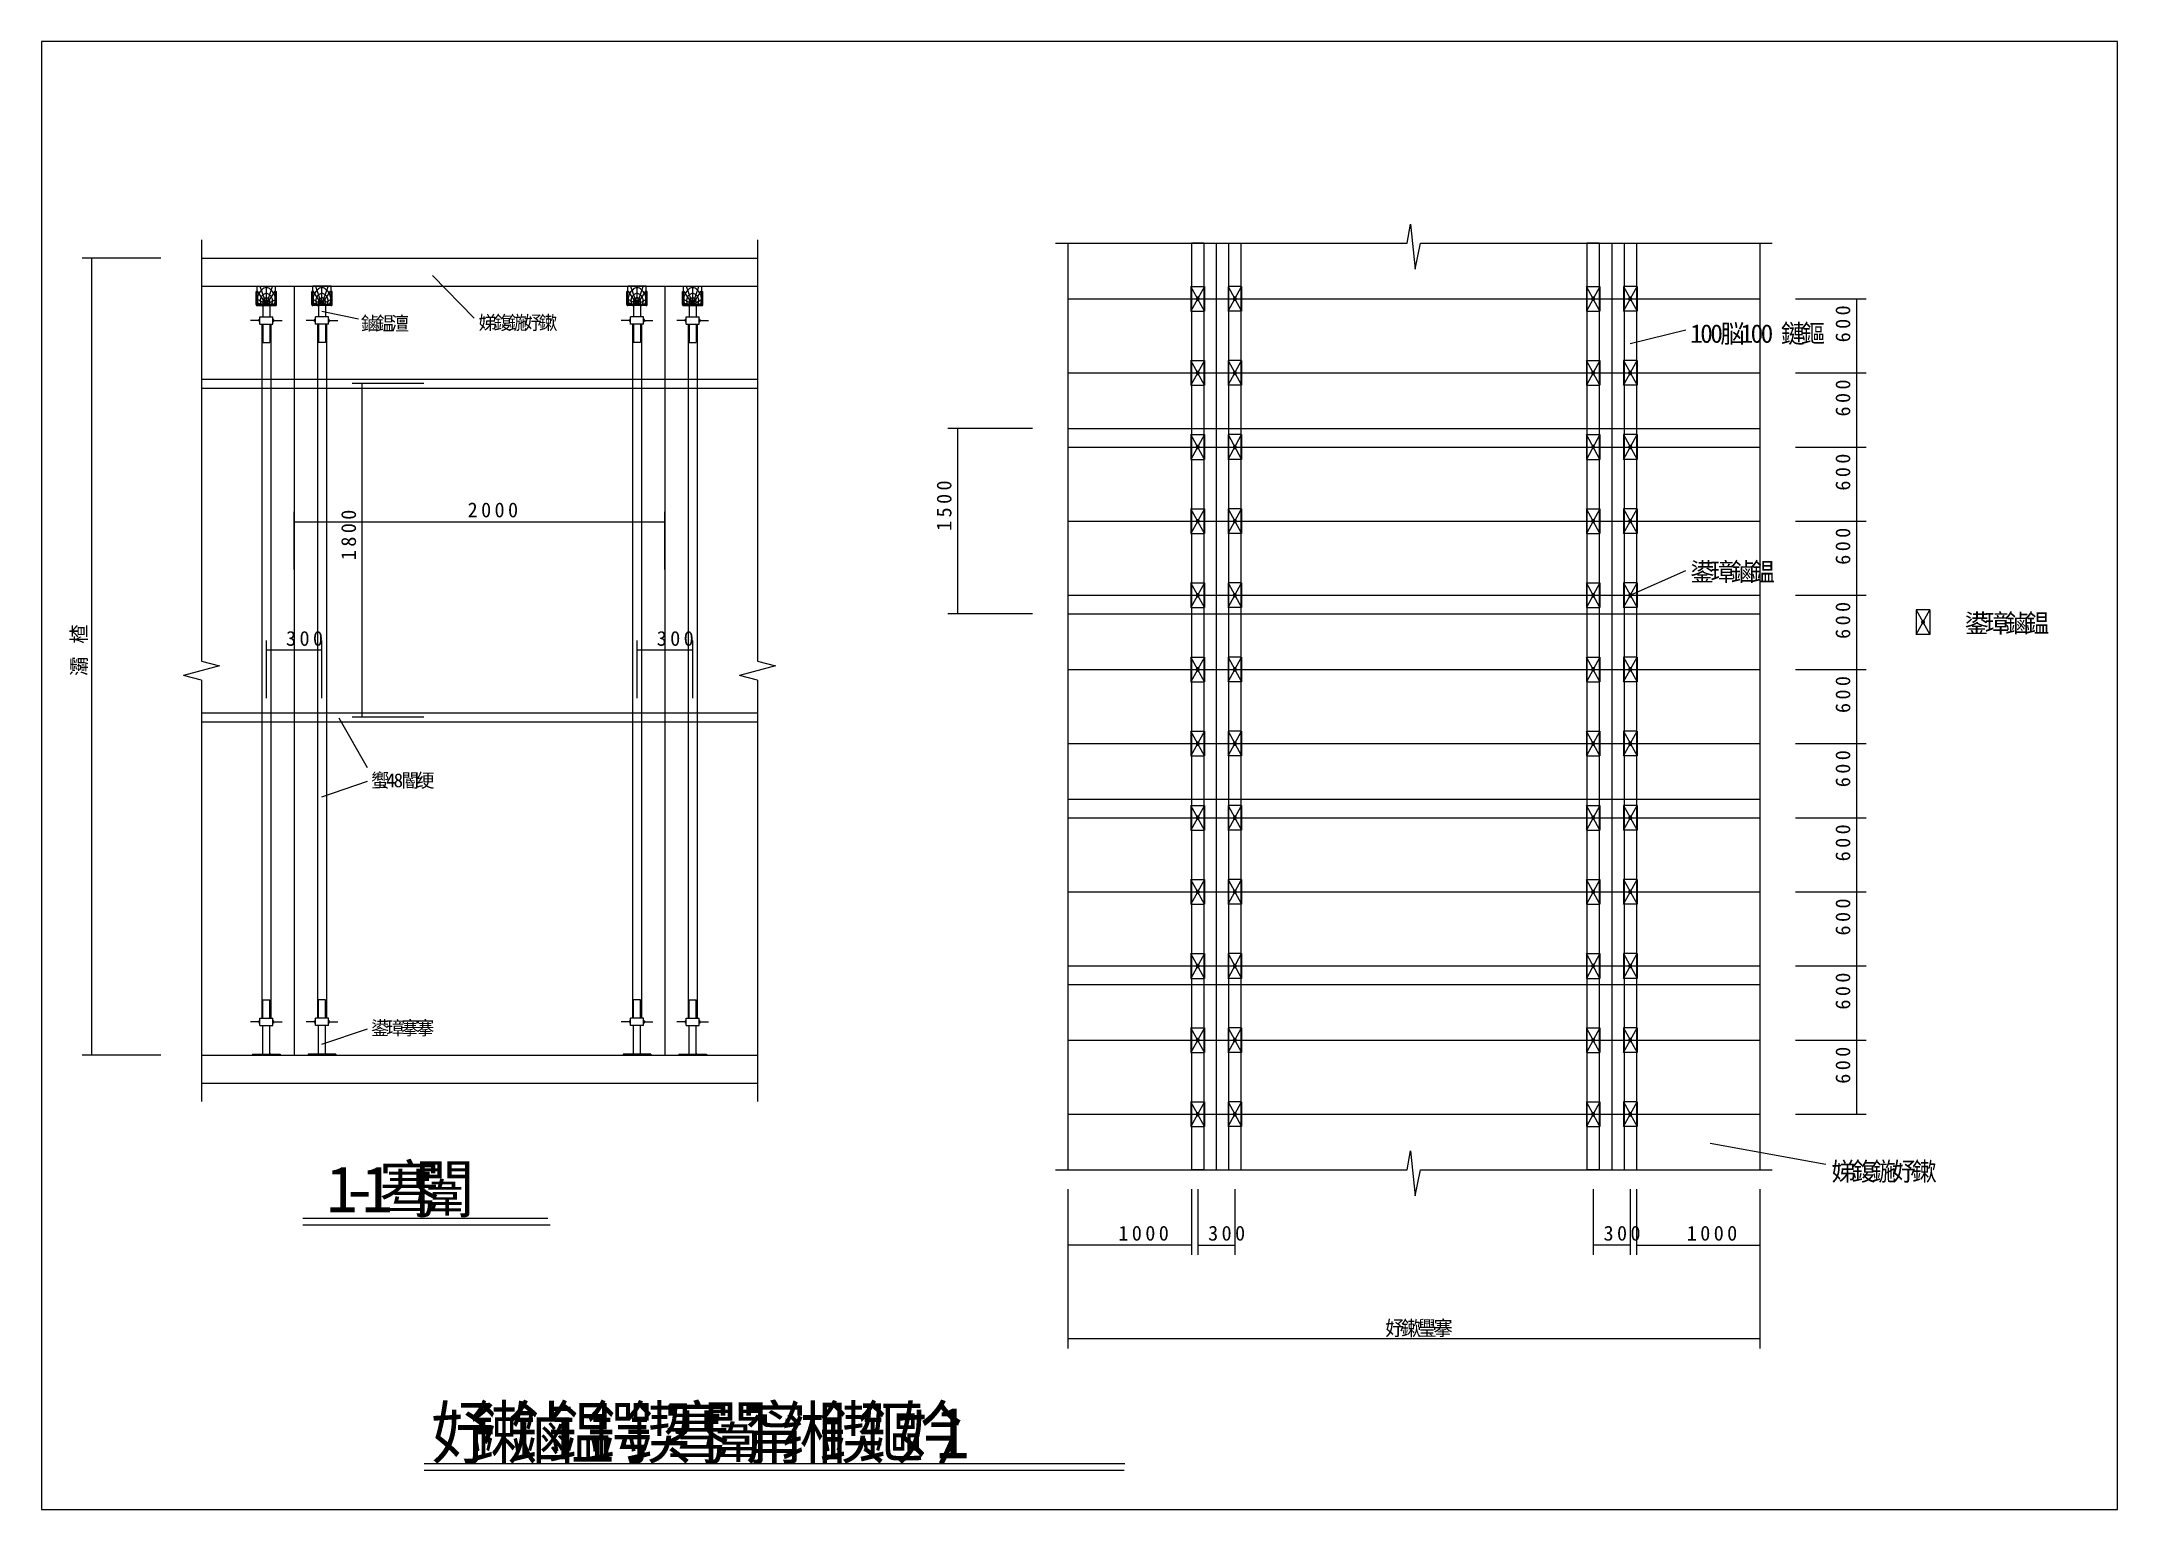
# Model space of a CAD drawing. Header units: metres. Extents: x 0 to 420, y 0 to 297.
import ezdxf

# ---------------------------------------------------------------- set-up
doc = ezdxf.new("R2010")
doc.units = ezdxf.units.M

msp = doc.modelspace()

# ---------------------------------------------------------------- texts
for s, height, p in [('鏀', 2.81, (64.61, 238.56)), ('鎾', 2.81, (67.67, 238.56)), ('澶', 2.81, (70.73, 238.56)), ('娣', 2.81, (88.42, 238.71)), ('鍑', 2.81, (91.47, 238.71)), ('鍦', 2.81, (94.53, 238.71)), ('妤', 2.81, (97.59, 238.71)), ('鏉', 2.81, (100.65, 238.71)), ('1', 3.75, (333.55, 236.04)), ('0', 3.75, (335.58, 236.04)), ('0', 3.75, (337.62, 236.04)), ('脳', 3.75, (339.66, 236.04)), ('1', 3.75, (343.74, 236.04)), ('0', 3.75, (345.77, 236.04)), ('0', 3.75, (347.81, 236.04)), ('鏈', 3.75, (351.89, 236.04)), ('鏂', 3.75, (355.96, 236.04)), ('2', 3, (86.2, 200.74)), ('0', 3, (88.93, 200.74)), ('0', 3, (91.65, 200.74)), ('0', 3, (94.38, 200.74)), ('鍙', 3.75, (333.55, 187.83)), ('璋', 3.75, (337.62, 187.83)), ('鏀', 3.75, (341.7, 187.83)), ('鎾', 3.75, (345.77, 187.83)), ('鍙', 3.75, (389.07, 177.43)), ('璋', 3.75, (393.15, 177.43)), ('鏀', 3.75, (397.22, 177.43)), ('鎾', 3.75, (401.3, 177.43)), ('3', 3, (49.46, 174.74)), ('0', 3, (52.19, 174.74)), ('0', 3, (54.91, 174.74)), ('3', 3, (124.46, 174.74)), ('0', 3, (127.19, 174.74)), ('0', 3, (129.91, 174.74)), ('蠁', 2.81, (66.66, 146.12)), ('4', 2.81, (69.71, 146.12)), ('8', 2.81, (71.24, 146.12)), ('閽', 2.81, (72.77, 146.12)), ('绠', 2.81, (75.83, 146.12)), ('鍙', 2.81, (66.66, 96.01)), ('璋', 2.81, (69.71, 96.01)), ('搴', 2.81, (72.77, 96.01)), ('搴', 2.81, (75.83, 96.01)), ('1', 9.38, (57.62, 60.13)), ('1', 9.38, (64.76, 60.13)), ('骞', 9.38, (68.32, 60.13)), ('闈', 9.38, (75.46, 60.13)), ('娣', 3.75, (362.16, 66.52)), ('鍑', 3.75, (366.23, 66.52)), ('鍦', 3.75, (370.31, 66.52)), ('妤', 3.75, (374.39, 66.52)), ('鏉', 3.75, (378.46, 66.52)), ('-', 9.38, (61.19, 60.13)), ('1', 3, (217.85, 54.4)), ('0', 3, (220.58, 54.4)), ('0', 3, (223.31, 54.4)), ('0', 3, (226.03, 54.4)), ('3', 3, (236.02, 54.4)), ('0', 3, (238.74, 54.4)), ('0', 3, (241.47, 54.4)), ('3', 3, (316.02, 54.4)), ('0', 3, (318.74, 54.4)), ('0', 3, (321.47, 54.4)), ('1', 3, (332.85, 54.4)), ('0', 3, (335.58, 54.4)), ('0', 3, (338.31, 54.4)), ('0', 3, (341.03, 54.4)), ('妤', 3, (271.84, 35.19)), ('鏉', 3, (275.1, 35.19)), ('璺', 3, (278.36, 35.19)), ('搴', 3, (281.62, 35.19)), ('妤', 10.31, (78.79, 10.36)), ('鏉', 10.31, (86.64, 10.36)), ('鏀', 10.31, (94.48, 10.36)), ('鎾', 10.31, (102.33, 10.36)), ('鍔', 10.31, (110.18, 10.36)), ('鍥', 10.31, (118.02, 10.36)), ('骞', 10.31, (125.87, 10.36)), ('闈', 10.31, (133.72, 10.36)), ('甯', 10.31, (141.56, 10.36)), ('缃', 10.31, (149.41, 10.36)), ('鍥', 10.31, (157.26, 10.36)), ('鏂', 10.31, (165.1, 10.36)), ('妗', 10.31, (172.95, 10.36)), ('1', 10.31, (180.8, 10.36))]:
    msp.add_text(s, height=height).set_placement(p)
for s, p in [('0', (365.93, 241.58)), ('0', (365.93, 238.86)), ('6', (365.93, 236.13)), ('0', (365.93, 226.58)), ('0', (365.93, 223.86)), ('6', (365.93, 221.13)), ('0', (365.93, 211.58)), ('0', (365.93, 208.86)), ('0', (184.09, 206.16)), ('6', (365.93, 206.13)), ('0', (63.62, 200.24)), ('0', (184.09, 203.44)), ('5', (184.09, 200.71)), ('0', (63.62, 197.52)), ('1', (184.09, 197.98)), ('0', (365.93, 196.58)), ('8', (63.62, 194.79)), ('1', (63.62, 192.06)), ('0', (365.93, 193.86)), ('6', (365.93, 191.13)), ('楂', (9.08, 175.17)), ('0', (365.93, 181.58)), ('0', (365.93, 178.86)), ('6', (365.93, 176.13)), ('灞', (9.08, 168.65)), ('0', (365.93, 166.58)), ('0', (365.93, 163.86)), ('6', (365.93, 161.13)), ('0', (365.93, 151.58)), ('0', (365.93, 148.86)), ('6', (365.93, 146.13)), ('0', (365.93, 136.58)), ('0', (365.93, 133.86)), ('6', (365.93, 131.13)), ('0', (365.93, 121.58)), ('0', (365.93, 118.86)), ('6', (365.93, 116.13)), ('0', (365.93, 106.58)), ('0', (365.93, 103.86)), ('6', (365.93, 101.13)), ('0', (365.93, 91.58)), ('0', (365.93, 88.86)), ('6', (365.93, 86.13))]:
    msp.add_text(s, height=3, rotation=90).set_placement(p)

# ---------------------------------------------------------------- linework, layer by layer
for p, q in [((420, 297), (0, 297)), ((0, 297), (0, 0)), ((420, 0), (420, 297)), ((32.36, 256.89), (32.36, 171.64)), ((144.86, 256.89), (144.86, 171.64)), ((205.17, 256.21), (276.3, 256.21)), ((207.67, 256.21), (207.67, 68.71)), ((232.67, 256.21), (232.67, 68.71)), ((235.17, 256.21), (232.67, 256.21)), ((235.17, 256.21), (235.17, 68.71)), ((237.67, 256.21), (237.67, 68.71)), ((240.17, 256.21), (240.17, 68.71)), ((240.17, 256.21), (242.67, 256.21)), ((242.67, 256.21), (242.67, 68.71)), ((276.3, 256.21), (276.98, 260.05)), ((276.98, 260.05), (277.91, 250.96)), ((277.91, 250.96), (279.01, 256.21)), ((279.01, 256.21), (350.17, 256.21)), ((312.67, 256.21), (312.67, 68.71)), ((315.17, 256.21), (312.67, 256.21)), ((315.17, 256.21), (315.17, 68.71)), ((317.67, 256.21), (317.67, 68.71)), ((320.17, 256.21), (320.17, 68.71)), ((320.17, 256.21), (322.67, 256.21)), ((322.67, 256.21), (322.67, 68.71)), ((347.67, 256.21), (347.67, 68.71)), ((24.14, 253.14), (8.2, 253.14)), ((10.2, 91.89), (10.2, 253.14)), ((32.36, 253.14), (144.86, 253.14)), ((79.08, 249.65), (87.54, 241)), ((32.36, 247.52), (144.86, 247.52)), ((43.42, 243.77), (43.42, 246.39)), ((43.42, 246.39), (43.61, 246.39)), ((43.61, 243.77), (43.61, 247.52)), ((43.61, 247.52), (47.36, 247.52)), ((43.61, 243.77), (43.61, 246.39)), ((43.61, 243.77), (47.36, 243.77)), ((43.61, 243.77), (47.36, 243.77)), ((45.49, 243.77), (43.72, 243.98)), ((45.49, 243.77), (43.73, 246.47)), ((45.49, 243.77), (43.8, 244.75)), ((45.49, 243.77), (44.25, 247.42)), ((45.49, 243.77), (46.73, 247.42)), ((45.49, 243.77), (45.49, 247.36)), ((45.49, 243.77), (47.24, 246.47)), ((45.49, 243.77), (47.17, 244.75)), ((45.49, 243.77), (47.26, 243.98)), ((47.36, 243.77), (47.36, 247.52)), ((47.36, 243.77), (47.36, 246.39)), ((47.36, 246.39), (47.55, 246.39)), ((47.55, 243.77), (47.55, 246.39)), ((51.11, 247.52), (51.11, 91.89)), ((54.67, 243.77), (54.67, 246.39)), ((54.86, 246.39), (54.67, 246.39)), ((58.61, 247.52), (54.86, 247.52)), ((54.86, 243.77), (54.86, 247.52)), ((54.86, 243.77), (54.86, 246.39)), ((58.61, 243.77), (54.86, 243.77)), ((58.61, 243.77), (54.86, 243.77)), ((56.74, 243.77), (54.97, 243.98)), ((56.74, 243.77), (54.98, 246.47)), ((56.74, 243.77), (55.05, 244.75)), ((56.74, 243.77), (55.5, 247.42)), ((56.74, 243.77), (57.98, 247.42)), ((56.74, 243.77), (56.74, 247.36)), ((56.74, 243.77), (58.49, 246.47)), ((56.74, 243.77), (58.42, 244.75)), ((56.74, 243.77), (58.51, 243.98)), ((58.61, 243.77), (58.61, 247.52)), ((58.8, 246.39), (58.61, 246.39)), ((58.61, 243.77), (58.61, 246.39)), ((58.8, 243.77), (58.8, 246.39)), ((118.42, 243.77), (118.42, 246.39)), ((118.61, 246.39), (118.42, 246.39)), ((122.36, 247.52), (118.61, 247.52)), ((118.61, 243.77), (118.61, 247.52)), ((118.61, 243.77), (118.61, 246.39)), ((122.36, 243.77), (118.61, 243.77)), ((122.36, 243.77), (118.61, 243.77)), ((120.49, 243.77), (118.72, 243.98)), ((120.49, 243.77), (118.73, 246.47)), ((120.49, 243.77), (118.8, 244.75)), ((120.49, 243.77), (119.25, 247.42)), ((120.49, 243.77), (121.73, 247.42)), ((120.49, 243.77), (120.49, 247.36)), ((120.49, 243.77), (122.24, 246.47)), ((120.49, 243.77), (122.17, 244.75)), ((120.49, 243.77), (122.26, 243.98)), ((122.36, 243.77), (122.36, 247.52)), ((122.36, 243.77), (122.36, 246.39)), ((122.55, 246.39), (122.36, 246.39)), ((122.55, 243.77), (122.55, 246.39)), ((126.11, 247.52), (126.11, 91.89)), ((129.67, 243.77), (129.67, 246.39)), ((129.67, 246.39), (129.86, 246.39)), ((129.86, 247.52), (133.61, 247.52)), ((129.86, 243.77), (129.86, 247.52)), ((129.86, 243.77), (129.86, 246.39)), ((129.86, 243.77), (133.61, 243.77)), ((129.86, 243.77), (133.61, 243.77)), ((131.74, 243.77), (129.97, 243.98)), ((131.74, 243.77), (129.98, 246.47)), ((131.74, 243.77), (130.05, 244.75)), ((131.74, 243.77), (130.5, 247.42)), ((131.74, 243.77), (132.98, 247.42)), ((131.74, 243.77), (131.74, 247.36)), ((131.74, 243.77), (133.49, 246.47)), ((131.74, 243.77), (133.42, 244.75)), ((131.74, 243.77), (133.51, 243.98)), ((133.61, 243.77), (133.61, 247.52)), ((133.61, 243.77), (133.61, 246.39)), ((133.61, 246.39), (133.8, 246.39)), ((133.8, 243.77), (133.8, 246.39)), ((207.67, 244.96), (347.67, 244.96)), ((232.55, 247.46), (232.55, 242.46)), ((235.3, 242.46), (232.55, 247.46)), ((235.3, 247.46), (232.55, 242.46)), ((232.55, 247.46), (235.3, 247.46)), ((235.3, 247.46), (235.3, 242.46)), ((240.05, 247.46), (240.05, 242.46)), ((240.05, 242.46), (242.8, 247.46)), ((240.05, 247.46), (242.8, 242.46)), ((242.8, 247.46), (240.05, 247.46)), ((242.8, 247.46), (242.8, 242.46)), ((315.3, 247.46), (312.55, 242.46)), ((315.3, 242.46), (312.55, 247.46)), ((312.55, 247.46), (312.55, 242.46)), ((312.55, 247.46), (315.3, 247.46)), ((315.3, 247.46), (315.3, 242.46)), ((320.05, 247.46), (322.8, 242.46)), ((320.05, 242.46), (322.8, 247.46)), ((320.05, 247.46), (320.05, 242.46)), ((322.8, 247.46), (320.05, 247.46)), ((322.8, 247.46), (322.8, 242.46)), ((354.87, 244.96), (369.18, 244.96)), ((367.18, 244.96), (367.18, 229.96)), ((44.17, 240.58), (42.3, 240.58)), ((43.61, 243.58), (47.36, 243.58)), ((44.17, 241.33), (46.8, 241.33)), ((44.17, 239.83), (44.17, 241.33)), ((44.17, 239.83), (46.8, 239.83)), ((44.59, 239.83), (44.59, 99.39)), ((44.77, 243.58), (44.77, 241.33)), ((44.77, 239.83), (44.77, 236.08)), ((46.2, 243.58), (46.2, 241.33)), ((46.2, 239.83), (46.2, 236.08)), ((46.39, 239.83), (46.39, 99.39)), ((46.8, 239.83), (46.8, 241.33)), ((46.8, 240.58), (48.67, 240.58)), ((55.42, 240.58), (53.55, 240.58)), ((58.61, 243.58), (54.86, 243.58)), ((58.05, 241.33), (55.42, 241.33)), ((55.42, 239.83), (55.42, 241.33)), ((58.05, 239.83), (55.42, 239.83)), ((55.84, 239.83), (55.84, 99.39)), ((56.02, 243.58), (56.02, 241.33)), ((56.02, 239.83), (56.02, 236.08)), ((56.74, 242.46), (64.13, 240.87)), ((57.45, 243.58), (57.45, 241.33)), ((57.45, 239.83), (57.45, 236.08)), ((57.64, 239.83), (57.64, 99.39)), ((58.05, 239.83), (58.05, 241.33)), ((58.05, 240.58), (59.92, 240.58)), ((119.17, 240.58), (117.3, 240.58)), ((122.36, 243.58), (118.61, 243.58)), ((121.8, 241.33), (119.17, 241.33)), ((119.17, 239.83), (119.17, 241.33)), ((121.8, 239.83), (119.17, 239.83)), ((119.59, 239.83), (119.59, 99.39)), ((119.77, 243.58), (119.77, 241.33)), ((119.77, 239.83), (119.77, 236.08)), ((121.2, 243.58), (121.2, 241.33)), ((121.2, 239.83), (121.2, 236.08)), ((121.39, 239.83), (121.39, 99.39)), ((121.8, 239.83), (121.8, 241.33)), ((121.8, 240.58), (123.67, 240.58)), ((130.42, 240.58), (128.55, 240.58)), ((129.86, 243.58), (133.61, 243.58)), ((130.42, 241.33), (133.05, 241.33)), ((130.42, 239.83), (130.42, 241.33)), ((130.42, 239.83), (133.05, 239.83)), ((130.84, 239.83), (130.84, 99.39)), ((131.02, 243.58), (131.02, 241.33)), ((131.02, 239.83), (131.02, 236.08)), ((132.45, 243.58), (132.45, 241.33)), ((132.45, 239.83), (132.45, 236.08)), ((132.64, 239.83), (132.64, 99.39)), ((133.05, 239.83), (133.05, 241.33)), ((133.05, 240.58), (134.92, 240.58)), ((232.55, 242.46), (235.3, 242.46)), ((242.8, 242.46), (240.05, 242.46)), ((312.55, 242.46), (315.3, 242.46)), ((322.8, 242.46), (320.05, 242.46)), ((44.77, 236.08), (46.2, 236.08)), ((57.45, 236.08), (56.02, 236.08)), ((121.2, 236.08), (119.77, 236.08)), ((131.02, 236.08), (132.45, 236.08)), ((321.42, 235.9), (332.7, 238.7)), ((232.55, 232.46), (232.55, 227.46)), ((235.3, 232.46), (232.55, 227.46)), ((235.3, 227.46), (232.55, 232.46)), ((232.55, 232.46), (235.3, 232.46)), ((235.3, 232.46), (235.3, 227.46)), ((240.05, 232.46), (242.8, 227.46)), ((240.05, 227.46), (242.8, 232.46)), ((242.8, 232.46), (240.05, 232.46)), ((240.05, 232.46), (240.05, 227.46)), ((242.8, 232.46), (242.8, 227.46)), ((312.55, 232.46), (312.55, 227.46)), ((315.3, 227.46), (312.55, 232.46)), ((315.3, 232.46), (312.55, 227.46)), ((312.55, 232.46), (315.3, 232.46)), ((315.3, 232.46), (315.3, 227.46)), ((320.05, 232.46), (320.05, 227.46)), ((320.05, 227.46), (322.8, 232.46)), ((320.05, 232.46), (322.8, 227.46)), ((322.8, 232.46), (320.05, 232.46)), ((322.8, 232.46), (322.8, 227.46)), ((32.36, 228.69), (144.86, 228.69)), ((32.36, 226.89), (144.86, 226.89)), ((77.33, 227.79), (62.87, 227.79)), ((64.87, 160.29), (64.87, 227.79)), ((207.67, 229.96), (347.67, 229.96)), ((232.55, 227.46), (235.3, 227.46)), ((242.8, 227.46), (240.05, 227.46)), ((312.55, 227.46), (315.3, 227.46)), ((322.8, 227.46), (320.05, 227.46)), ((354.87, 229.96), (369.18, 229.96)), ((354.87, 229.96), (369.18, 229.96)), ((367.18, 229.96), (367.18, 214.96)), ((200.47, 218.71), (183.34, 218.71)), ((185.34, 218.71), (185.34, 181.21)), ((207.67, 218.71), (347.67, 218.71)), ((207.67, 214.96), (347.67, 214.96)), ((232.55, 217.46), (232.55, 212.46)), ((235.3, 217.46), (232.55, 212.46)), ((235.3, 212.46), (232.55, 217.46)), ((232.55, 217.46), (235.3, 217.46)), ((235.3, 217.46), (235.3, 212.46)), ((240.05, 217.46), (242.8, 212.46)), ((240.05, 212.46), (242.8, 217.46)), ((240.05, 217.46), (240.05, 212.46)), ((242.8, 217.46), (240.05, 217.46)), ((242.8, 217.46), (242.8, 212.46)), ((312.55, 217.46), (312.55, 212.46)), ((315.3, 212.46), (312.55, 217.46)), ((315.3, 217.46), (312.55, 212.46)), ((312.55, 217.46), (315.3, 217.46)), ((315.3, 217.46), (315.3, 212.46)), ((320.05, 217.46), (320.05, 212.46)), ((320.05, 212.46), (322.8, 217.46)), ((320.05, 217.46), (322.8, 212.46)), ((322.8, 217.46), (320.05, 217.46)), ((322.8, 217.46), (322.8, 212.46)), ((354.87, 214.96), (369.18, 214.96)), ((354.87, 214.96), (369.18, 214.96)), ((367.18, 214.96), (367.18, 199.96)), ((232.55, 212.46), (235.3, 212.46)), ((242.8, 212.46), (240.05, 212.46)), ((312.55, 212.46), (315.3, 212.46)), ((322.8, 212.46), (320.05, 212.46)), ((51.11, 190.15), (51.11, 201.83)), ((126.11, 190.15), (126.11, 201.83)), ((235.3, 202.46), (232.55, 197.46)), ((235.3, 197.46), (232.55, 202.46)), ((232.55, 202.46), (235.3, 202.46)), ((232.55, 202.46), (232.55, 197.46)), ((235.3, 202.46), (235.3, 197.46)), ((240.05, 202.46), (242.8, 197.46)), ((240.05, 197.46), (242.8, 202.46)), ((242.8, 202.46), (240.05, 202.46)), ((240.05, 202.46), (240.05, 197.46)), ((242.8, 202.46), (242.8, 197.46)), ((315.3, 197.46), (312.55, 202.46)), ((315.3, 202.46), (312.55, 197.46)), ((312.55, 202.46), (315.3, 202.46)), ((312.55, 202.46), (312.55, 197.46)), ((315.3, 202.46), (315.3, 197.46)), ((320.05, 197.46), (322.8, 202.46)), ((320.05, 202.46), (322.8, 197.46)), ((322.8, 202.46), (320.05, 202.46)), ((320.05, 202.46), (320.05, 197.46)), ((322.8, 202.46), (322.8, 197.46)), ((51.11, 199.83), (126.11, 199.83)), ((207.67, 199.96), (347.67, 199.96)), ((232.55, 197.46), (235.3, 197.46)), ((242.8, 197.46), (240.05, 197.46)), ((312.55, 197.46), (315.3, 197.46)), ((322.8, 197.46), (320.05, 197.46)), ((354.87, 199.96), (369.18, 199.96)), ((354.87, 199.96), (369.18, 199.96)), ((367.18, 199.96), (367.18, 184.96)), ((321.42, 184.96), (332.7, 189.96)), ((207.67, 184.96), (347.67, 184.96)), ((235.3, 187.46), (232.55, 182.46)), ((235.3, 182.46), (232.55, 187.46)), ((232.55, 187.46), (235.3, 187.46)), ((232.55, 187.46), (232.55, 182.46)), ((235.3, 187.46), (235.3, 182.46)), ((240.05, 187.46), (242.8, 182.46)), ((240.05, 182.46), (242.8, 187.46)), ((242.8, 187.46), (240.05, 187.46)), ((240.05, 187.46), (240.05, 182.46)), ((242.8, 187.46), (242.8, 182.46)), ((315.3, 182.46), (312.55, 187.46)), ((315.3, 187.46), (312.55, 182.46)), ((312.55, 187.46), (315.3, 187.46)), ((312.55, 187.46), (312.55, 182.46)), ((315.3, 187.46), (315.3, 182.46)), ((320.05, 182.46), (322.8, 187.46)), ((320.05, 187.46), (322.8, 182.46)), ((322.8, 187.46), (320.05, 187.46)), ((320.05, 187.46), (320.05, 182.46)), ((322.8, 187.46), (322.8, 182.46)), ((354.87, 184.96), (369.18, 184.96)), ((354.87, 184.96), (369.18, 184.96)), ((367.18, 184.96), (367.18, 169.96)), ((200.47, 181.21), (183.34, 181.21)), ((207.67, 181.21), (347.67, 181.21)), ((232.55, 182.46), (235.3, 182.46)), ((242.8, 182.46), (240.05, 182.46)), ((312.55, 182.46), (315.3, 182.46)), ((322.8, 182.46), (320.05, 182.46)), ((379.3, 182.03), (379.3, 177.03)), ((379.3, 177.03), (382.05, 182.03)), ((379.3, 182.03), (382.05, 177.03)), ((382.05, 182.03), (379.3, 182.03)), ((382.05, 182.03), (382.05, 177.03)), ((382.05, 177.03), (379.3, 177.03)), ((45.49, 164.15), (45.49, 175.83)), ((56.74, 173.83), (45.49, 173.83)), ((56.74, 164.15), (56.74, 175.83)), ((120.49, 164.15), (120.49, 175.83)), ((131.74, 173.83), (120.49, 173.83)), ((131.74, 164.15), (131.74, 175.83)), ((235.3, 172.46), (232.55, 167.46)), ((235.3, 167.46), (232.55, 172.46)), ((232.55, 172.46), (235.3, 172.46)), ((232.55, 172.46), (232.55, 167.46)), ((235.3, 172.46), (235.3, 167.46)), ((240.05, 172.46), (242.8, 167.46)), ((240.05, 167.46), (242.8, 172.46)), ((242.8, 172.46), (240.05, 172.46)), ((240.05, 172.46), (240.05, 167.46)), ((242.8, 172.46), (242.8, 167.46)), ((312.55, 172.46), (312.55, 167.46)), ((315.3, 167.46), (312.55, 172.46)), ((315.3, 172.46), (312.55, 167.46)), ((312.55, 172.46), (315.3, 172.46)), ((315.3, 172.46), (315.3, 167.46)), ((320.05, 172.46), (320.05, 167.46)), ((320.05, 167.46), (322.8, 172.46)), ((320.05, 172.46), (322.8, 167.46)), ((322.8, 172.46), (320.05, 172.46)), ((322.8, 172.46), (322.8, 167.46)), ((35.98, 170.67), (28.74, 168.73)), ((32.36, 167.76), (28.74, 168.73)), ((32.36, 171.64), (35.98, 170.67)), ((148.48, 170.67), (141.24, 168.73)), ((144.86, 167.76), (141.24, 168.73)), ((144.86, 171.64), (148.48, 170.67)), ((207.67, 169.96), (347.67, 169.96)), ((354.87, 169.96), (369.18, 169.96)), ((354.87, 169.96), (369.18, 169.96)), ((367.18, 169.96), (367.18, 154.96)), ((32.36, 167.76), (32.36, 82.52)), ((144.86, 167.76), (144.86, 82.52)), ((232.55, 167.46), (235.3, 167.46)), ((242.8, 167.46), (240.05, 167.46)), ((312.55, 167.46), (315.3, 167.46)), ((322.8, 167.46), (320.05, 167.46)), ((32.36, 161.19), (144.86, 161.19)), ((60.14, 160.2), (65.91, 150.09)), ((77.33, 160.29), (62.87, 160.29)), ((32.36, 159.39), (144.86, 159.39)), ((235.3, 157.46), (232.55, 152.46)), ((235.3, 152.46), (232.55, 157.46)), ((232.55, 157.46), (235.3, 157.46)), ((232.55, 157.46), (232.55, 152.46)), ((235.3, 157.46), (235.3, 152.46)), ((240.05, 157.46), (242.8, 152.46)), ((240.05, 152.46), (242.8, 157.46)), ((242.8, 157.46), (240.05, 157.46)), ((240.05, 157.46), (240.05, 152.46)), ((242.8, 157.46), (242.8, 152.46)), ((312.55, 157.46), (312.55, 152.46)), ((315.3, 152.46), (312.55, 157.46)), ((315.3, 157.46), (312.55, 152.46)), ((312.55, 157.46), (315.3, 157.46)), ((315.3, 157.46), (315.3, 152.46)), ((320.05, 157.46), (320.05, 152.46)), ((320.05, 152.46), (322.8, 157.46)), ((320.05, 157.46), (322.8, 152.46)), ((322.8, 157.46), (320.05, 157.46)), ((322.8, 157.46), (322.8, 152.46)), ((207.67, 154.96), (347.67, 154.96)), ((232.55, 152.46), (235.3, 152.46)), ((242.8, 152.46), (240.05, 152.46)), ((312.55, 152.46), (315.3, 152.46)), ((322.8, 152.46), (320.05, 152.46)), ((354.87, 154.96), (369.18, 154.96)), ((354.87, 154.96), (369.18, 154.96)), ((367.18, 154.96), (367.18, 139.96)), ((56.74, 144.21), (65.98, 147.33)), ((207.67, 143.71), (347.67, 143.71)), ((207.67, 139.96), (347.67, 139.96)), ((235.3, 142.46), (232.55, 137.46)), ((235.3, 137.46), (232.55, 142.46)), ((232.55, 142.46), (235.3, 142.46)), ((232.55, 142.46), (232.55, 137.46)), ((235.3, 142.46), (235.3, 137.46)), ((240.05, 142.46), (242.8, 137.46)), ((240.05, 137.46), (242.8, 142.46)), ((242.8, 142.46), (240.05, 142.46)), ((240.05, 142.46), (240.05, 137.46)), ((242.8, 142.46), (242.8, 137.46)), ((312.55, 142.46), (312.55, 137.46)), ((315.3, 137.46), (312.55, 142.46)), ((315.3, 142.46), (312.55, 137.46)), ((312.55, 142.46), (315.3, 142.46)), ((315.3, 142.46), (315.3, 137.46)), ((320.05, 142.46), (320.05, 137.46)), ((320.05, 137.46), (322.8, 142.46)), ((320.05, 142.46), (322.8, 137.46)), ((322.8, 142.46), (320.05, 142.46)), ((322.8, 142.46), (322.8, 137.46)), ((354.87, 139.96), (369.18, 139.96)), ((354.87, 139.96), (369.18, 139.96)), ((367.18, 139.96), (367.18, 124.96)), ((232.55, 137.46), (235.3, 137.46)), ((242.8, 137.46), (240.05, 137.46)), ((312.55, 137.46), (315.3, 137.46)), ((322.8, 137.46), (320.05, 137.46)), ((235.3, 127.46), (232.55, 122.46)), ((235.3, 122.46), (232.55, 127.46)), ((232.55, 127.46), (235.3, 127.46)), ((232.55, 127.46), (232.55, 122.46)), ((235.3, 127.46), (235.3, 122.46)), ((242.8, 127.46), (240.05, 127.46)), ((240.05, 127.46), (242.8, 122.46)), ((240.05, 122.46), (242.8, 127.46)), ((240.05, 127.46), (240.05, 122.46)), ((242.8, 127.46), (242.8, 122.46)), ((315.3, 122.46), (312.55, 127.46)), ((315.3, 127.46), (312.55, 122.46)), ((312.55, 127.46), (312.55, 122.46)), ((312.55, 127.46), (315.3, 127.46)), ((315.3, 127.46), (315.3, 122.46)), ((320.05, 122.46), (322.8, 127.46)), ((320.05, 127.46), (322.8, 122.46)), ((320.05, 127.46), (320.05, 122.46)), ((322.8, 127.46), (320.05, 127.46)), ((322.8, 127.46), (322.8, 122.46)), ((207.67, 124.96), (347.67, 124.96)), ((232.55, 122.46), (235.3, 122.46)), ((242.8, 122.46), (240.05, 122.46)), ((312.55, 122.46), (315.3, 122.46)), ((322.8, 122.46), (320.05, 122.46)), ((354.87, 124.96), (369.18, 124.96)), ((354.87, 124.96), (369.18, 124.96)), ((367.18, 124.96), (367.18, 109.96)), ((207.67, 109.96), (347.67, 109.96)), ((232.55, 112.46), (235.3, 112.46)), ((235.3, 112.46), (232.55, 107.46)), ((235.3, 107.46), (232.55, 112.46)), ((232.55, 112.46), (232.55, 107.46)), ((235.3, 112.46), (235.3, 107.46)), ((242.8, 112.46), (240.05, 112.46)), ((240.05, 112.46), (242.8, 107.46)), ((240.05, 107.46), (242.8, 112.46)), ((240.05, 112.46), (240.05, 107.46)), ((242.8, 112.46), (242.8, 107.46)), ((312.55, 112.46), (315.3, 112.46)), ((315.3, 107.46), (312.55, 112.46)), ((315.3, 112.46), (312.55, 107.46)), ((312.55, 112.46), (312.55, 107.46)), ((315.3, 112.46), (315.3, 107.46)), ((322.8, 112.46), (320.05, 112.46)), ((320.05, 107.46), (322.8, 112.46)), ((320.05, 112.46), (322.8, 107.46)), ((320.05, 112.46), (320.05, 107.46)), ((322.8, 112.46), (322.8, 107.46)), ((354.87, 109.96), (369.18, 109.96)), ((354.87, 109.96), (369.18, 109.96)), ((367.18, 109.96), (367.18, 94.96)), ((207.67, 106.21), (347.67, 106.21)), ((232.55, 107.46), (235.3, 107.46)), ((242.8, 107.46), (240.05, 107.46)), ((312.55, 107.46), (315.3, 107.46)), ((322.8, 107.46), (320.05, 107.46)), ((44.77, 99.39), (44.77, 103.14)), ((44.77, 103.14), (46.2, 103.14)), ((46.2, 99.39), (46.2, 103.14)), ((56.02, 99.39), (56.02, 103.14)), ((57.45, 103.14), (56.02, 103.14)), ((57.45, 99.39), (57.45, 103.14)), ((119.77, 99.39), (119.77, 103.14)), ((121.2, 103.14), (119.77, 103.14)), ((121.2, 99.39), (121.2, 103.14)), ((131.02, 99.39), (131.02, 103.14)), ((131.02, 103.14), (132.45, 103.14)), ((132.45, 99.39), (132.45, 103.14)), ((44.17, 98.64), (42.3, 98.64)), ((44.17, 99.39), (46.8, 99.39)), ((44.17, 97.89), (44.17, 99.39)), ((44.17, 97.89), (46.8, 97.89)), ((44.77, 92.12), (44.77, 97.89)), ((46.2, 92.12), (46.2, 97.89)), ((46.8, 97.89), (46.8, 99.39)), ((46.8, 98.64), (48.67, 98.64)), ((55.42, 98.64), (53.55, 98.64)), ((58.05, 99.39), (55.42, 99.39)), ((55.42, 97.89), (55.42, 99.39)), ((58.05, 97.89), (55.42, 97.89)), ((56.02, 92.12), (56.02, 97.89)), ((56.74, 94.11), (65.98, 97.23)), ((57.45, 92.12), (57.45, 97.89)), ((58.05, 97.89), (58.05, 99.39)), ((58.05, 98.64), (59.92, 98.64)), ((119.17, 98.64), (117.3, 98.64)), ((121.8, 99.39), (119.17, 99.39)), ((119.17, 97.89), (119.17, 99.39)), ((121.8, 97.89), (119.17, 97.89)), ((119.77, 92.12), (119.77, 97.89)), ((121.2, 92.12), (121.2, 97.89)), ((121.8, 97.89), (121.8, 99.39)), ((121.8, 98.64), (123.67, 98.64)), ((130.42, 98.64), (128.55, 98.64)), ((130.42, 99.39), (133.05, 99.39)), ((130.42, 97.89), (130.42, 99.39)), ((130.42, 97.89), (133.05, 97.89)), ((131.02, 92.12), (131.02, 97.89)), ((132.45, 92.12), (132.45, 97.89)), ((133.05, 97.89), (133.05, 99.39)), ((133.05, 98.64), (134.92, 98.64)), ((232.55, 97.46), (235.3, 97.46)), ((235.3, 97.46), (232.55, 92.46)), ((235.3, 92.46), (232.55, 97.46)), ((232.55, 97.46), (232.55, 92.46)), ((235.3, 97.46), (235.3, 92.46)), ((242.8, 97.46), (240.05, 97.46)), ((240.05, 97.46), (242.8, 92.46)), ((240.05, 92.46), (242.8, 97.46)), ((240.05, 97.46), (240.05, 92.46)), ((242.8, 97.46), (242.8, 92.46)), ((312.55, 97.46), (315.3, 97.46)), ((315.3, 92.46), (312.55, 97.46)), ((315.3, 97.46), (312.55, 92.46)), ((312.55, 97.46), (312.55, 92.46)), ((315.3, 97.46), (315.3, 92.46)), ((322.8, 97.46), (320.05, 97.46)), ((320.05, 92.46), (322.8, 97.46)), ((320.05, 97.46), (322.8, 92.46)), ((320.05, 97.46), (320.05, 92.46)), ((322.8, 97.46), (322.8, 92.46)), ((207.67, 94.96), (347.67, 94.96)), ((232.55, 92.46), (235.3, 92.46)), ((242.8, 92.46), (240.05, 92.46)), ((312.55, 92.46), (315.3, 92.46)), ((322.8, 92.46), (320.05, 92.46)), ((354.87, 94.96), (369.18, 94.96)), ((354.87, 94.96), (369.18, 94.96)), ((367.18, 94.96), (367.18, 79.96)), ((24.14, 91.89), (8.2, 91.89)), ((32.36, 91.89), (144.86, 91.89)), ((42.67, 92.12), (48.3, 92.12)), ((42.67, 92.12), (42.67, 91.89)), ((42.67, 91.89), (48.3, 91.89)), ((48.3, 92.12), (48.3, 91.89)), ((59.55, 92.12), (53.92, 92.12)), ((53.92, 92.12), (53.92, 91.89)), ((59.55, 91.89), (53.92, 91.89)), ((59.55, 92.12), (59.55, 91.89)), ((123.3, 92.12), (117.67, 92.12)), ((117.67, 92.12), (117.67, 91.89)), ((123.3, 91.89), (117.67, 91.89)), ((123.3, 92.12), (123.3, 91.89)), ((128.92, 92.12), (134.55, 92.12)), ((128.92, 92.12), (128.92, 91.89)), ((128.92, 91.89), (134.55, 91.89)), ((134.55, 92.12), (134.55, 91.89)), ((32.36, 86.27), (144.86, 86.27)), ((207.67, 79.96), (347.67, 79.96)), ((232.55, 82.46), (232.55, 77.46)), ((235.3, 82.46), (232.55, 77.46)), ((235.3, 77.46), (232.55, 82.46)), ((232.55, 82.46), (235.3, 82.46)), ((235.3, 82.46), (235.3, 77.46)), ((240.05, 82.46), (242.8, 77.46)), ((240.05, 77.46), (242.8, 82.46)), ((240.05, 82.46), (240.05, 77.46)), ((242.8, 82.46), (240.05, 82.46)), ((242.8, 82.46), (242.8, 77.46)), ((315.3, 77.46), (312.55, 82.46)), ((315.3, 82.46), (312.55, 77.46)), ((312.55, 82.46), (312.55, 77.46)), ((312.55, 82.46), (315.3, 82.46)), ((315.3, 82.46), (315.3, 77.46)), ((320.05, 77.46), (322.8, 82.46)), ((320.05, 82.46), (322.8, 77.46)), ((320.05, 82.46), (320.05, 77.46)), ((322.8, 82.46), (320.05, 82.46)), ((322.8, 82.46), (322.8, 77.46)), ((354.87, 79.96), (369.18, 79.96)), ((232.55, 77.46), (235.3, 77.46)), ((242.8, 77.46), (240.05, 77.46)), ((312.55, 77.46), (315.3, 77.46)), ((322.8, 77.46), (320.05, 77.46)), ((276.3, 68.71), (276.98, 72.55)), ((276.98, 72.55), (277.91, 63.46)), ((337.6, 74.08), (360.99, 69.86)), ((205.17, 68.71), (276.3, 68.71)), ((235.17, 68.71), (232.67, 68.71)), ((240.17, 68.71), (242.67, 68.71)), ((277.91, 63.46), (279.01, 68.71)), ((279.01, 68.71), (350.17, 68.71)), ((315.17, 68.71), (312.67, 68.71)), ((320.17, 68.71), (322.67, 68.71)), ((207.67, 64.82), (207.67, 32.58)), ((207.67, 64.82), (207.67, 51.49)), ((232.67, 64.82), (232.67, 51.49)), ((233.92, 64.82), (233.92, 51.49)), ((241.42, 64.82), (241.42, 51.49)), ((313.92, 64.82), (313.92, 51.49)), ((321.42, 64.82), (321.42, 51.49)), ((322.67, 64.82), (322.67, 51.49)), ((347.67, 64.82), (347.67, 32.58)), ((347.67, 64.82), (347.67, 51.49)), ((52.84, 58.94), (102.43, 58.94)), ((52.84, 57.59), (102.9, 57.59)), ((232.67, 53.49), (207.67, 53.49)), ((233.92, 53.49), (241.42, 53.49)), ((321.42, 53.49), (313.92, 53.49)), ((322.67, 53.49), (347.67, 53.49)), ((207.67, 34.58), (347.67, 34.58)), ((77.41, 9.29), (219.16, 9.29)), ((77.41, 7.93), (219.05, 7.93)), ((0, 0), (420, 0))]:
    msp.add_line(p, q)
for points in [[(43.42, 243.77), (43.43, 243.75), (43.43, 243.73), (43.43, 243.71), (43.44, 243.69), (43.45, 243.68), (43.46, 243.66), (43.47, 243.65), (43.48, 243.63), (43.49, 243.62), (43.51, 243.61), (43.52, 243.6), (43.54, 243.59), (43.56, 243.59), (43.58, 243.58), (43.59, 243.58), (43.61, 243.58)], [(45.49, 247.26), (45.24, 247.17), (45.01, 247.07), (44.8, 246.94), (44.6, 246.79), (44.42, 246.63), (44.26, 246.44), (44.11, 246.25), (43.98, 246.04), (43.88, 245.81), (43.79, 245.58), (43.73, 245.34), (43.7, 245.1), (43.69, 244.85), (43.7, 244.61), (43.73, 244.36), (43.79, 244.12), (43.88, 243.89), (43.93, 243.77)], [(45.49, 246.05), (45.33, 246.02), (45.19, 245.96), (45.06, 245.9), (44.93, 245.82), (44.81, 245.73), (44.7, 245.63), (44.6, 245.52), (44.51, 245.4), (44.43, 245.27), (44.36, 245.14), (44.31, 244.99), (44.28, 244.85), (44.25, 244.7), (44.25, 244.55), (44.25, 244.4), (44.28, 244.25), (44.31, 244.11), (44.36, 243.96), (44.43, 243.83), (44.46, 243.77)], [(45.49, 245.18), (45.41, 245.16), (45.33, 245.13), (45.25, 245.09), (45.17, 245.04), (45.1, 244.99), (45.03, 244.93), (44.97, 244.86), (44.92, 244.79), (44.87, 244.71), (44.83, 244.63), (44.8, 244.55), (44.78, 244.46), (44.77, 244.37), (44.76, 244.28), (44.77, 244.19), (44.78, 244.11), (44.8, 244.02), (44.83, 243.93), (44.87, 243.85), (44.92, 243.78), (44.92, 243.77)], [(45.49, 244.49), (45.45, 244.47), (45.41, 244.45), (45.37, 244.43), (45.33, 244.4), (45.29, 244.37), (45.26, 244.34), (45.23, 244.3), (45.21, 244.26), (45.19, 244.22), (45.18, 244.17), (45.16, 244.13), (45.16, 244.08), (45.15, 244.04), (45.16, 243.99), (45.16, 243.94), (45.18, 243.9), (45.19, 243.85), (45.21, 243.81), (45.23, 243.77), (45.24, 243.77)], [(47.04, 243.77), (47.1, 243.89), (47.18, 244.12), (47.24, 244.36), (47.28, 244.61), (47.29, 244.85), (47.28, 245.1), (47.24, 245.34), (47.18, 245.58), (47.1, 245.81), (46.99, 246.04), (46.86, 246.25), (46.72, 246.44), (46.55, 246.63), (46.37, 246.79), (46.17, 246.94), (45.96, 247.07), (45.74, 247.17), (45.51, 247.25), (45.49, 247.26)], [(46.51, 243.77), (46.55, 243.83), (46.61, 243.96), (46.66, 244.11), (46.7, 244.25), (46.72, 244.4), (46.73, 244.55), (46.72, 244.7), (46.7, 244.85), (46.66, 244.99), (46.61, 245.14), (46.55, 245.27), (46.47, 245.4), (46.38, 245.52), (46.28, 245.63), (46.17, 245.73), (46.05, 245.82), (45.92, 245.9), (45.78, 245.96), (45.64, 246.02), (45.49, 246.05), (45.49, 246.05)], [(46.05, 243.77), (46.06, 243.78), (46.1, 243.85), (46.14, 243.93), (46.17, 244.02), (46.19, 244.11), (46.21, 244.19), (46.21, 244.28), (46.21, 244.37), (46.19, 244.46), (46.17, 244.55), (46.14, 244.63), (46.1, 244.71), (46.06, 244.79), (46, 244.86), (45.94, 244.93), (45.88, 244.99), (45.81, 245.04), (45.73, 245.09), (45.65, 245.13), (45.56, 245.16), (45.49, 245.18)], [(45.74, 243.77), (45.74, 243.77), (45.76, 243.81), (45.78, 243.85), (45.8, 243.9), (45.81, 243.94), (45.82, 243.99), (45.82, 244.04), (45.82, 244.08), (45.81, 244.13), (45.8, 244.17), (45.78, 244.22), (45.76, 244.26), (45.74, 244.3), (45.71, 244.34), (45.68, 244.37), (45.65, 244.4), (45.61, 244.43), (45.57, 244.45), (45.53, 244.47), (45.49, 244.49)], [(47.36, 243.58), (47.38, 243.58), (47.4, 243.58), (47.42, 243.59), (47.43, 243.59), (47.45, 243.6), (47.47, 243.61), (47.48, 243.62), (47.49, 243.63), (47.51, 243.65), (47.52, 243.66), (47.53, 243.68), (47.54, 243.69), (47.54, 243.71), (47.55, 243.73), (47.55, 243.75), (47.55, 243.77)], [(54.67, 243.77), (54.68, 243.75), (54.68, 243.73), (54.68, 243.71), (54.69, 243.69), (54.7, 243.68), (54.71, 243.66), (54.72, 243.65), (54.73, 243.63), (54.74, 243.62), (54.76, 243.61), (54.77, 243.6), (54.79, 243.59), (54.81, 243.59), (54.83, 243.58), (54.84, 243.58), (54.86, 243.58)], [(56.74, 247.26), (56.49, 247.17), (56.26, 247.07), (56.05, 246.94), (55.85, 246.79), (55.67, 246.63), (55.51, 246.44), (55.36, 246.25), (55.23, 246.04), (55.13, 245.81), (55.04, 245.58), (54.98, 245.34), (54.95, 245.1), (54.94, 244.85), (54.95, 244.61), (54.98, 244.36), (55.04, 244.12), (55.13, 243.89), (55.18, 243.77)], [(56.74, 246.05), (56.58, 246.02), (56.44, 245.96), (56.31, 245.9), (56.18, 245.82), (56.06, 245.73), (55.95, 245.63), (55.85, 245.52), (55.76, 245.4), (55.68, 245.27), (55.61, 245.14), (55.56, 244.99), (55.53, 244.85), (55.5, 244.7), (55.5, 244.55), (55.5, 244.4), (55.53, 244.25), (55.56, 244.11), (55.61, 243.96), (55.68, 243.83), (55.71, 243.77)], [(56.74, 245.18), (56.66, 245.16), (56.58, 245.13), (56.5, 245.09), (56.42, 245.04), (56.35, 244.99), (56.28, 244.93), (56.22, 244.86), (56.17, 244.79), (56.12, 244.71), (56.08, 244.63), (56.05, 244.55), (56.03, 244.46), (56.02, 244.37), (56.01, 244.28), (56.02, 244.19), (56.03, 244.11), (56.05, 244.02), (56.08, 243.93), (56.12, 243.85), (56.17, 243.78), (56.17, 243.77)], [(56.74, 244.49), (56.7, 244.47), (56.66, 244.45), (56.62, 244.43), (56.58, 244.4), (56.54, 244.37), (56.51, 244.34), (56.48, 244.3), (56.46, 244.26), (56.44, 244.22), (56.43, 244.17), (56.41, 244.13), (56.41, 244.08), (56.4, 244.04), (56.41, 243.99), (56.41, 243.94), (56.43, 243.9), (56.44, 243.85), (56.46, 243.81), (56.48, 243.77), (56.49, 243.77)], [(58.29, 243.77), (58.35, 243.89), (58.43, 244.12), (58.49, 244.36), (58.53, 244.61), (58.54, 244.85), (58.53, 245.1), (58.49, 245.34), (58.43, 245.58), (58.35, 245.81), (58.24, 246.04), (58.11, 246.25), (57.97, 246.44), (57.8, 246.63), (57.62, 246.79), (57.42, 246.94), (57.21, 247.07), (56.99, 247.17), (56.76, 247.25), (56.74, 247.26)], [(57.76, 243.77), (57.8, 243.83), (57.86, 243.96), (57.91, 244.11), (57.95, 244.25), (57.97, 244.4), (57.98, 244.55), (57.97, 244.7), (57.95, 244.85), (57.91, 244.99), (57.86, 245.14), (57.8, 245.27), (57.72, 245.4), (57.63, 245.52), (57.53, 245.63), (57.42, 245.73), (57.3, 245.82), (57.17, 245.9), (57.03, 245.96), (56.89, 246.02), (56.74, 246.05), (56.74, 246.05)], [(57.3, 243.77), (57.31, 243.78), (57.35, 243.85), (57.39, 243.93), (57.42, 244.02), (57.44, 244.11), (57.46, 244.19), (57.46, 244.28), (57.46, 244.37), (57.44, 244.46), (57.42, 244.55), (57.39, 244.63), (57.35, 244.71), (57.31, 244.79), (57.25, 244.86), (57.19, 244.93), (57.13, 244.99), (57.06, 245.04), (56.98, 245.09), (56.9, 245.13), (56.81, 245.16), (56.74, 245.18)], [(56.99, 243.77), (56.99, 243.77), (57.01, 243.81), (57.03, 243.85), (57.05, 243.9), (57.06, 243.94), (57.07, 243.99), (57.07, 244.04), (57.07, 244.08), (57.06, 244.13), (57.05, 244.17), (57.03, 244.22), (57.01, 244.26), (56.99, 244.3), (56.96, 244.34), (56.93, 244.37), (56.9, 244.4), (56.86, 244.43), (56.82, 244.45), (56.78, 244.47), (56.74, 244.49)], [(58.61, 243.58), (58.63, 243.58), (58.65, 243.58), (58.67, 243.59), (58.68, 243.59), (58.7, 243.6), (58.72, 243.61), (58.73, 243.62), (58.74, 243.63), (58.76, 243.65), (58.77, 243.66), (58.78, 243.68), (58.79, 243.69), (58.79, 243.71), (58.8, 243.73), (58.8, 243.75), (58.8, 243.77)], [(118.42, 243.77), (118.43, 243.75), (118.43, 243.73), (118.43, 243.71), (118.44, 243.69), (118.45, 243.68), (118.46, 243.66), (118.47, 243.65), (118.48, 243.63), (118.49, 243.62), (118.51, 243.61), (118.52, 243.6), (118.54, 243.59), (118.56, 243.59), (118.58, 243.58), (118.59, 243.58), (118.61, 243.58)], [(120.49, 247.26), (120.24, 247.17), (120.01, 247.07), (119.8, 246.94), (119.6, 246.79), (119.42, 246.63), (119.26, 246.44), (119.11, 246.25), (118.98, 246.04), (118.88, 245.81), (118.79, 245.58), (118.73, 245.34), (118.7, 245.1), (118.69, 244.85), (118.7, 244.61), (118.73, 244.36), (118.79, 244.12), (118.88, 243.89), (118.93, 243.77)], [(120.49, 246.05), (120.33, 246.02), (120.19, 245.96), (120.06, 245.9), (119.93, 245.82), (119.81, 245.73), (119.7, 245.63), (119.6, 245.52), (119.51, 245.4), (119.43, 245.27), (119.36, 245.14), (119.31, 244.99), (119.28, 244.85), (119.25, 244.7), (119.25, 244.55), (119.25, 244.4), (119.28, 244.25), (119.31, 244.11), (119.36, 243.96), (119.43, 243.83), (119.46, 243.77)], [(120.49, 245.18), (120.41, 245.16), (120.33, 245.13), (120.25, 245.09), (120.17, 245.04), (120.1, 244.99), (120.03, 244.93), (119.97, 244.86), (119.92, 244.79), (119.87, 244.71), (119.83, 244.63), (119.8, 244.55), (119.78, 244.46), (119.77, 244.37), (119.76, 244.28), (119.77, 244.19), (119.78, 244.11), (119.8, 244.02), (119.83, 243.93), (119.87, 243.85), (119.92, 243.78), (119.92, 243.77)], [(120.49, 244.49), (120.45, 244.47), (120.41, 244.45), (120.37, 244.43), (120.33, 244.4), (120.29, 244.37), (120.26, 244.34), (120.23, 244.3), (120.21, 244.26), (120.19, 244.22), (120.18, 244.17), (120.16, 244.13), (120.16, 244.08), (120.15, 244.04), (120.16, 243.99), (120.16, 243.94), (120.18, 243.9), (120.19, 243.85), (120.21, 243.81), (120.23, 243.77), (120.24, 243.77)], [(122.04, 243.77), (122.1, 243.89), (122.18, 244.12), (122.24, 244.36), (122.28, 244.61), (122.29, 244.85), (122.28, 245.1), (122.24, 245.34), (122.18, 245.58), (122.1, 245.81), (121.99, 246.04), (121.86, 246.25), (121.72, 246.44), (121.55, 246.63), (121.37, 246.79), (121.17, 246.94), (120.96, 247.07), (120.74, 247.17), (120.51, 247.25), (120.49, 247.26)], [(121.51, 243.77), (121.55, 243.83), (121.61, 243.96), (121.66, 244.11), (121.7, 244.25), (121.72, 244.4), (121.73, 244.55), (121.72, 244.7), (121.7, 244.85), (121.66, 244.99), (121.61, 245.14), (121.55, 245.27), (121.47, 245.4), (121.38, 245.52), (121.28, 245.63), (121.17, 245.73), (121.05, 245.82), (120.92, 245.9), (120.78, 245.96), (120.64, 246.02), (120.49, 246.05), (120.49, 246.05)], [(121.05, 243.77), (121.06, 243.78), (121.1, 243.85), (121.14, 243.93), (121.17, 244.02), (121.19, 244.11), (121.21, 244.19), (121.21, 244.28), (121.21, 244.37), (121.19, 244.46), (121.17, 244.55), (121.14, 244.63), (121.1, 244.71), (121.06, 244.79), (121, 244.86), (120.94, 244.93), (120.88, 244.99), (120.81, 245.04), (120.73, 245.09), (120.65, 245.13), (120.56, 245.16), (120.49, 245.18)], [(120.74, 243.77), (120.74, 243.77), (120.76, 243.81), (120.78, 243.85), (120.8, 243.9), (120.81, 243.94), (120.82, 243.99), (120.82, 244.04), (120.82, 244.08), (120.81, 244.13), (120.8, 244.17), (120.78, 244.22), (120.76, 244.26), (120.74, 244.3), (120.71, 244.34), (120.68, 244.37), (120.65, 244.4), (120.61, 244.43), (120.57, 244.45), (120.53, 244.47), (120.49, 244.49)], [(122.36, 243.58), (122.38, 243.58), (122.4, 243.58), (122.42, 243.59), (122.43, 243.59), (122.45, 243.6), (122.47, 243.61), (122.48, 243.62), (122.49, 243.63), (122.51, 243.65), (122.52, 243.66), (122.53, 243.68), (122.54, 243.69), (122.54, 243.71), (122.55, 243.73), (122.55, 243.75), (122.55, 243.77)], [(129.67, 243.77), (129.68, 243.75), (129.68, 243.73), (129.68, 243.71), (129.69, 243.69), (129.7, 243.68), (129.71, 243.66), (129.72, 243.65), (129.73, 243.63), (129.74, 243.62), (129.76, 243.61), (129.77, 243.6), (129.79, 243.59), (129.81, 243.59), (129.83, 243.58), (129.84, 243.58), (129.86, 243.58)], [(131.74, 247.26), (131.49, 247.17), (131.26, 247.07), (131.05, 246.94), (130.85, 246.79), (130.67, 246.63), (130.51, 246.44), (130.36, 246.25), (130.23, 246.04), (130.13, 245.81), (130.04, 245.58), (129.98, 245.34), (129.95, 245.1), (129.94, 244.85), (129.95, 244.61), (129.98, 244.36), (130.04, 244.12), (130.13, 243.89), (130.18, 243.77)], [(131.74, 246.05), (131.58, 246.02), (131.44, 245.96), (131.31, 245.9), (131.18, 245.82), (131.06, 245.73), (130.95, 245.63), (130.85, 245.52), (130.76, 245.4), (130.68, 245.27), (130.61, 245.14), (130.56, 244.99), (130.53, 244.85), (130.5, 244.7), (130.5, 244.55), (130.5, 244.4), (130.53, 244.25), (130.56, 244.11), (130.61, 243.96), (130.68, 243.83), (130.71, 243.77)], [(131.74, 245.18), (131.66, 245.16), (131.58, 245.13), (131.5, 245.09), (131.42, 245.04), (131.35, 244.99), (131.28, 244.93), (131.22, 244.86), (131.17, 244.79), (131.12, 244.71), (131.08, 244.63), (131.05, 244.55), (131.03, 244.46), (131.02, 244.37), (131.01, 244.28), (131.02, 244.19), (131.03, 244.11), (131.05, 244.02), (131.08, 243.93), (131.12, 243.85), (131.17, 243.78), (131.17, 243.77)], [(131.74, 244.49), (131.7, 244.47), (131.66, 244.45), (131.62, 244.43), (131.58, 244.4), (131.54, 244.37), (131.51, 244.34), (131.48, 244.3), (131.46, 244.26), (131.44, 244.22), (131.43, 244.17), (131.41, 244.13), (131.41, 244.08), (131.4, 244.04), (131.41, 243.99), (131.41, 243.94), (131.43, 243.9), (131.44, 243.85), (131.46, 243.81), (131.48, 243.77), (131.49, 243.77)], [(133.29, 243.77), (133.35, 243.89), (133.43, 244.12), (133.49, 244.36), (133.53, 244.61), (133.54, 244.85), (133.53, 245.1), (133.49, 245.34), (133.43, 245.58), (133.35, 245.81), (133.24, 246.04), (133.11, 246.25), (132.97, 246.44), (132.8, 246.63), (132.62, 246.79), (132.42, 246.94), (132.21, 247.07), (131.99, 247.17), (131.76, 247.25), (131.74, 247.26)], [(132.76, 243.77), (132.8, 243.83), (132.86, 243.96), (132.91, 244.11), (132.95, 244.25), (132.97, 244.4), (132.98, 244.55), (132.97, 244.7), (132.95, 244.85), (132.91, 244.99), (132.86, 245.14), (132.8, 245.27), (132.72, 245.4), (132.63, 245.52), (132.53, 245.63), (132.42, 245.73), (132.3, 245.82), (132.17, 245.9), (132.03, 245.96), (131.89, 246.02), (131.74, 246.05), (131.74, 246.05)], [(132.3, 243.77), (132.31, 243.78), (132.35, 243.85), (132.39, 243.93), (132.42, 244.02), (132.44, 244.11), (132.46, 244.19), (132.46, 244.28), (132.46, 244.37), (132.44, 244.46), (132.42, 244.55), (132.39, 244.63), (132.35, 244.71), (132.31, 244.79), (132.25, 244.86), (132.19, 244.93), (132.13, 244.99), (132.06, 245.04), (131.98, 245.09), (131.9, 245.13), (131.81, 245.16), (131.74, 245.18)], [(131.99, 243.77), (131.99, 243.77), (132.01, 243.81), (132.03, 243.85), (132.05, 243.9), (132.06, 243.94), (132.07, 243.99), (132.07, 244.04), (132.07, 244.08), (132.06, 244.13), (132.05, 244.17), (132.03, 244.22), (132.01, 244.26), (131.99, 244.3), (131.96, 244.34), (131.93, 244.37), (131.9, 244.4), (131.86, 244.43), (131.82, 244.45), (131.78, 244.47), (131.74, 244.49)], [(133.61, 243.58), (133.63, 243.58), (133.65, 243.58), (133.67, 243.59), (133.68, 243.59), (133.7, 243.6), (133.72, 243.61), (133.73, 243.62), (133.74, 243.63), (133.76, 243.65), (133.77, 243.66), (133.78, 243.68), (133.79, 243.69), (133.79, 243.71), (133.8, 243.73), (133.8, 243.75), (133.8, 243.77)], [(234.22, 244.96), (234.22, 244.99), (234.22, 245.02), (234.21, 245.05), (234.2, 245.07), (234.19, 245.1), (234.17, 245.13), (234.15, 245.15), (234.13, 245.17), (234.11, 245.19), (234.09, 245.21), (234.06, 245.22), (234.04, 245.24), (234.01, 245.25), (233.98, 245.25), (233.95, 245.26), (233.92, 245.26), (233.89, 245.26), (233.86, 245.25), (233.83, 245.25), (233.81, 245.24), (233.78, 245.22), (233.75, 245.21), (233.73, 245.19), (233.71, 245.17), (233.69, 245.15), (233.67, 245.13), (233.66, 245.1), (233.64, 245.07), (233.63, 245.05), (233.63, 245.02), (233.62, 244.99), (233.62, 244.96), (233.62, 244.96)], [(233.62, 244.96), (233.62, 244.93), (233.63, 244.9), (233.63, 244.87), (233.64, 244.84), (233.66, 244.82), (233.67, 244.79), (233.69, 244.77), (233.71, 244.75), (233.73, 244.73), (233.75, 244.71), (233.78, 244.69), (233.81, 244.68), (233.83, 244.67), (233.86, 244.66), (233.89, 244.66), (233.92, 244.66), (233.95, 244.66), (233.98, 244.66), (234.01, 244.67), (234.04, 244.68), (234.06, 244.69), (234.09, 244.71), (234.11, 244.73), (234.13, 244.75), (234.15, 244.77), (234.17, 244.79), (234.19, 244.82), (234.2, 244.84), (234.21, 244.87), (234.22, 244.9), (234.22, 244.93), (234.22, 244.96), (234.22, 244.96)], [(241.72, 244.96), (241.72, 244.99), (241.72, 245.02), (241.71, 245.05), (241.7, 245.07), (241.69, 245.1), (241.67, 245.13), (241.65, 245.15), (241.63, 245.17), (241.61, 245.19), (241.59, 245.21), (241.56, 245.22), (241.54, 245.24), (241.51, 245.25), (241.48, 245.25), (241.45, 245.26), (241.42, 245.26), (241.39, 245.26), (241.36, 245.25), (241.33, 245.25), (241.31, 245.24), (241.28, 245.22), (241.25, 245.21), (241.23, 245.19), (241.21, 245.17), (241.19, 245.15), (241.17, 245.13), (241.16, 245.1), (241.14, 245.07), (241.13, 245.05), (241.13, 245.02), (241.12, 244.99), (241.12, 244.96), (241.12, 244.96)], [(241.12, 244.96), (241.12, 244.93), (241.13, 244.9), (241.13, 244.87), (241.14, 244.84), (241.16, 244.82), (241.17, 244.79), (241.19, 244.77), (241.21, 244.75), (241.23, 244.73), (241.25, 244.71), (241.28, 244.69), (241.31, 244.68), (241.33, 244.67), (241.36, 244.66), (241.39, 244.66), (241.42, 244.66), (241.45, 244.66), (241.48, 244.66), (241.51, 244.67), (241.54, 244.68), (241.56, 244.69), (241.59, 244.71), (241.61, 244.73), (241.63, 244.75), (241.65, 244.77), (241.67, 244.79), (241.69, 244.82), (241.7, 244.84), (241.71, 244.87), (241.72, 244.9), (241.72, 244.93), (241.72, 244.96), (241.72, 244.96)], [(314.22, 244.96), (314.22, 244.99), (314.22, 245.02), (314.21, 245.05), (314.2, 245.07), (314.19, 245.1), (314.17, 245.13), (314.15, 245.15), (314.13, 245.17), (314.11, 245.19), (314.09, 245.21), (314.06, 245.22), (314.04, 245.24), (314.01, 245.25), (313.98, 245.25), (313.95, 245.26), (313.92, 245.26), (313.89, 245.26), (313.86, 245.25), (313.83, 245.25), (313.81, 245.24), (313.78, 245.22), (313.76, 245.21), (313.73, 245.19), (313.71, 245.17), (313.69, 245.15), (313.67, 245.13), (313.66, 245.1), (313.64, 245.07), (313.63, 245.05), (313.63, 245.02), (313.62, 244.99), (313.62, 244.96), (313.62, 244.96)], [(313.62, 244.96), (313.62, 244.93), (313.63, 244.9), (313.63, 244.87), (313.64, 244.84), (313.66, 244.82), (313.67, 244.79), (313.69, 244.77), (313.71, 244.75), (313.73, 244.73), (313.76, 244.71), (313.78, 244.69), (313.81, 244.68), (313.83, 244.67), (313.86, 244.66), (313.89, 244.66), (313.92, 244.66), (313.95, 244.66), (313.98, 244.66), (314.01, 244.67), (314.04, 244.68), (314.06, 244.69), (314.09, 244.71), (314.11, 244.73), (314.13, 244.75), (314.15, 244.77), (314.17, 244.79), (314.19, 244.82), (314.2, 244.84), (314.21, 244.87), (314.22, 244.9), (314.22, 244.93), (314.22, 244.96), (314.22, 244.96)], [(321.72, 244.96), (321.72, 244.99), (321.72, 245.02), (321.71, 245.05), (321.7, 245.07), (321.69, 245.1), (321.67, 245.13), (321.65, 245.15), (321.63, 245.17), (321.61, 245.19), (321.59, 245.21), (321.56, 245.22), (321.54, 245.24), (321.51, 245.25), (321.48, 245.25), (321.45, 245.26), (321.42, 245.26), (321.39, 245.26), (321.36, 245.25), (321.33, 245.25), (321.31, 245.24), (321.28, 245.22), (321.25, 245.21), (321.23, 245.19), (321.21, 245.17), (321.19, 245.15), (321.17, 245.13), (321.16, 245.1), (321.14, 245.07), (321.13, 245.05), (321.13, 245.02), (321.12, 244.99), (321.12, 244.96), (321.12, 244.96)], [(321.12, 244.96), (321.12, 244.93), (321.13, 244.9), (321.13, 244.87), (321.14, 244.84), (321.16, 244.82), (321.17, 244.79), (321.19, 244.77), (321.21, 244.75), (321.23, 244.73), (321.25, 244.71), (321.28, 244.69), (321.31, 244.68), (321.33, 244.67), (321.36, 244.66), (321.39, 244.66), (321.42, 244.66), (321.45, 244.66), (321.48, 244.66), (321.51, 244.67), (321.54, 244.68), (321.56, 244.69), (321.59, 244.71), (321.61, 244.73), (321.63, 244.75), (321.65, 244.77), (321.67, 244.79), (321.69, 244.82), (321.7, 244.84), (321.71, 244.87), (321.72, 244.9), (321.72, 244.93), (321.72, 244.96), (321.72, 244.96)], [(43.95, 240.77), (43.96, 240.77), (43.99, 240.77), (44.01, 240.78), (44.04, 240.78), (44.06, 240.8), (44.08, 240.81), (44.1, 240.82), (44.12, 240.84), (44.14, 240.86), (44.16, 240.88), (44.17, 240.9), (44.17, 240.92)], [(44.17, 240.24), (44.17, 240.25), (44.16, 240.27), (44.14, 240.3), (44.12, 240.31), (44.1, 240.33), (44.08, 240.35), (44.06, 240.36), (44.04, 240.37), (44.01, 240.38), (43.99, 240.39), (43.96, 240.39), (43.95, 240.39)], [(44.77, 243.39), (44.77, 243.41), (44.76, 243.44), (44.75, 243.46), (44.74, 243.48), (44.73, 243.49), (44.71, 243.51), (44.69, 243.53), (44.68, 243.54), (44.66, 243.55), (44.64, 243.56), (44.61, 243.57), (44.59, 243.57), (44.57, 243.58), (44.55, 243.58)], [(46.42, 243.58), (46.4, 243.58), (46.38, 243.57), (46.36, 243.57), (46.34, 243.56), (46.32, 243.55), (46.3, 243.54), (46.28, 243.53), (46.26, 243.51), (46.25, 243.49), (46.23, 243.48), (46.22, 243.46), (46.21, 243.44), (46.21, 243.41), (46.2, 243.39), (46.2, 243.39)], [(46.8, 240.92), (46.81, 240.9), (46.82, 240.88), (46.83, 240.86), (46.85, 240.84), (46.87, 240.82), (46.89, 240.81), (46.91, 240.8), (46.94, 240.78), (46.96, 240.78), (46.98, 240.77), (47.01, 240.77), (47.02, 240.77)], [(47.02, 240.39), (47.01, 240.39), (46.98, 240.39), (46.96, 240.38), (46.94, 240.37), (46.91, 240.36), (46.89, 240.35), (46.87, 240.33), (46.85, 240.31), (46.83, 240.3), (46.82, 240.27), (46.81, 240.25), (46.8, 240.24)], [(55.2, 240.77), (55.21, 240.77), (55.24, 240.77), (55.26, 240.78), (55.29, 240.78), (55.31, 240.8), (55.33, 240.81), (55.35, 240.82), (55.37, 240.84), (55.39, 240.86), (55.41, 240.88), (55.42, 240.9), (55.42, 240.92)], [(55.42, 240.24), (55.42, 240.25), (55.41, 240.27), (55.39, 240.3), (55.37, 240.31), (55.35, 240.33), (55.33, 240.35), (55.31, 240.36), (55.29, 240.37), (55.26, 240.38), (55.24, 240.39), (55.21, 240.39), (55.2, 240.39)], [(56.02, 243.39), (56.02, 243.41), (56.01, 243.44), (56, 243.46), (55.99, 243.48), (55.98, 243.49), (55.96, 243.51), (55.94, 243.53), (55.93, 243.54), (55.91, 243.55), (55.89, 243.56), (55.86, 243.57), (55.84, 243.57), (55.82, 243.58), (55.8, 243.58)], [(57.67, 243.58), (57.65, 243.58), (57.63, 243.57), (57.61, 243.57), (57.59, 243.56), (57.57, 243.55), (57.55, 243.54), (57.53, 243.53), (57.51, 243.51), (57.5, 243.49), (57.48, 243.48), (57.47, 243.46), (57.46, 243.44), (57.46, 243.41), (57.45, 243.39), (57.45, 243.39)], [(58.05, 240.92), (58.06, 240.9), (58.07, 240.88), (58.08, 240.86), (58.1, 240.84), (58.12, 240.82), (58.14, 240.81), (58.16, 240.8), (58.19, 240.78), (58.21, 240.78), (58.23, 240.77), (58.26, 240.77), (58.27, 240.77)], [(58.27, 240.39), (58.26, 240.39), (58.23, 240.39), (58.21, 240.38), (58.19, 240.37), (58.16, 240.36), (58.14, 240.35), (58.12, 240.33), (58.1, 240.31), (58.08, 240.3), (58.07, 240.27), (58.06, 240.25), (58.05, 240.24)], [(118.95, 240.77), (118.96, 240.77), (118.99, 240.77), (119.01, 240.78), (119.04, 240.78), (119.06, 240.8), (119.08, 240.81), (119.1, 240.82), (119.12, 240.84), (119.14, 240.86), (119.16, 240.88), (119.17, 240.9), (119.17, 240.92)], [(119.17, 240.24), (119.17, 240.25), (119.16, 240.27), (119.14, 240.3), (119.12, 240.31), (119.1, 240.33), (119.08, 240.35), (119.06, 240.36), (119.04, 240.37), (119.01, 240.38), (118.99, 240.39), (118.96, 240.39), (118.95, 240.39)], [(119.77, 243.39), (119.77, 243.41), (119.76, 243.44), (119.75, 243.46), (119.74, 243.48), (119.73, 243.49), (119.71, 243.51), (119.69, 243.53), (119.68, 243.54), (119.66, 243.55), (119.64, 243.56), (119.61, 243.57), (119.59, 243.57), (119.57, 243.58), (119.55, 243.58)], [(121.42, 243.58), (121.4, 243.58), (121.38, 243.57), (121.36, 243.57), (121.34, 243.56), (121.32, 243.55), (121.3, 243.54), (121.28, 243.53), (121.26, 243.51), (121.25, 243.49), (121.23, 243.48), (121.22, 243.46), (121.21, 243.44), (121.21, 243.41), (121.2, 243.39), (121.2, 243.39)], [(121.8, 240.92), (121.81, 240.9), (121.82, 240.88), (121.83, 240.86), (121.85, 240.84), (121.87, 240.82), (121.89, 240.81), (121.91, 240.8), (121.94, 240.78), (121.96, 240.78), (121.98, 240.77), (122.01, 240.77), (122.02, 240.77)], [(122.02, 240.39), (122.01, 240.39), (121.98, 240.39), (121.96, 240.38), (121.94, 240.37), (121.91, 240.36), (121.89, 240.35), (121.87, 240.33), (121.85, 240.31), (121.83, 240.3), (121.82, 240.27), (121.81, 240.25), (121.8, 240.24)], [(130.2, 240.77), (130.21, 240.77), (130.24, 240.77), (130.26, 240.78), (130.29, 240.78), (130.31, 240.8), (130.33, 240.81), (130.35, 240.82), (130.37, 240.84), (130.39, 240.86), (130.41, 240.88), (130.42, 240.9), (130.42, 240.92)], [(130.42, 240.24), (130.42, 240.25), (130.41, 240.27), (130.39, 240.3), (130.37, 240.31), (130.35, 240.33), (130.33, 240.35), (130.31, 240.36), (130.29, 240.37), (130.26, 240.38), (130.24, 240.39), (130.21, 240.39), (130.2, 240.39)], [(131.02, 243.39), (131.02, 243.41), (131.01, 243.44), (131, 243.46), (130.99, 243.48), (130.98, 243.49), (130.96, 243.51), (130.94, 243.53), (130.93, 243.54), (130.91, 243.55), (130.89, 243.56), (130.86, 243.57), (130.84, 243.57), (130.82, 243.58), (130.8, 243.58)], [(132.67, 243.58), (132.65, 243.58), (132.63, 243.57), (132.61, 243.57), (132.59, 243.56), (132.57, 243.55), (132.55, 243.54), (132.53, 243.53), (132.51, 243.51), (132.5, 243.49), (132.48, 243.48), (132.47, 243.46), (132.46, 243.44), (132.46, 243.41), (132.45, 243.39), (132.45, 243.39)], [(133.05, 240.92), (133.06, 240.9), (133.07, 240.88), (133.08, 240.86), (133.1, 240.84), (133.12, 240.82), (133.14, 240.81), (133.16, 240.8), (133.19, 240.78), (133.21, 240.78), (133.23, 240.77), (133.26, 240.77), (133.27, 240.77)], [(133.27, 240.39), (133.26, 240.39), (133.23, 240.39), (133.21, 240.38), (133.19, 240.37), (133.16, 240.36), (133.14, 240.35), (133.12, 240.33), (133.1, 240.31), (133.08, 240.3), (133.07, 240.27), (133.06, 240.25), (133.05, 240.24)], [(234.22, 229.96), (234.22, 229.99), (234.22, 230.02), (234.21, 230.05), (234.2, 230.07), (234.19, 230.1), (234.17, 230.13), (234.15, 230.15), (234.13, 230.17), (234.11, 230.19), (234.09, 230.21), (234.06, 230.22), (234.04, 230.24), (234.01, 230.25), (233.98, 230.25), (233.95, 230.26), (233.92, 230.26), (233.89, 230.26), (233.86, 230.25), (233.83, 230.25), (233.81, 230.24), (233.78, 230.22), (233.75, 230.21), (233.73, 230.19), (233.71, 230.17), (233.69, 230.15), (233.67, 230.13), (233.66, 230.1), (233.64, 230.07), (233.63, 230.05), (233.63, 230.02), (233.62, 229.99), (233.62, 229.96), (233.62, 229.96)], [(233.62, 229.96), (233.62, 229.93), (233.63, 229.9), (233.63, 229.87), (233.64, 229.84), (233.66, 229.82), (233.67, 229.79), (233.69, 229.77), (233.71, 229.75), (233.73, 229.73), (233.75, 229.71), (233.78, 229.69), (233.81, 229.68), (233.83, 229.67), (233.86, 229.66), (233.89, 229.66), (233.92, 229.66), (233.95, 229.66), (233.98, 229.66), (234.01, 229.67), (234.04, 229.68), (234.06, 229.69), (234.09, 229.71), (234.11, 229.73), (234.13, 229.75), (234.15, 229.77), (234.17, 229.79), (234.19, 229.82), (234.2, 229.84), (234.21, 229.87), (234.22, 229.9), (234.22, 229.93), (234.22, 229.96), (234.22, 229.96)], [(241.72, 229.96), (241.72, 229.99), (241.72, 230.02), (241.71, 230.05), (241.7, 230.07), (241.69, 230.1), (241.67, 230.13), (241.65, 230.15), (241.63, 230.17), (241.61, 230.19), (241.59, 230.21), (241.56, 230.22), (241.54, 230.24), (241.51, 230.25), (241.48, 230.25), (241.45, 230.26), (241.42, 230.26), (241.39, 230.26), (241.36, 230.25), (241.33, 230.25), (241.31, 230.24), (241.28, 230.22), (241.25, 230.21), (241.23, 230.19), (241.21, 230.17), (241.19, 230.15), (241.17, 230.13), (241.16, 230.1), (241.14, 230.07), (241.13, 230.05), (241.13, 230.02), (241.12, 229.99), (241.12, 229.96), (241.12, 229.96)], [(241.12, 229.96), (241.12, 229.93), (241.13, 229.9), (241.13, 229.87), (241.14, 229.84), (241.16, 229.82), (241.17, 229.79), (241.19, 229.77), (241.21, 229.75), (241.23, 229.73), (241.25, 229.71), (241.28, 229.69), (241.31, 229.68), (241.33, 229.67), (241.36, 229.66), (241.39, 229.66), (241.42, 229.66), (241.45, 229.66), (241.48, 229.66), (241.51, 229.67), (241.54, 229.68), (241.56, 229.69), (241.59, 229.71), (241.61, 229.73), (241.63, 229.75), (241.65, 229.77), (241.67, 229.79), (241.69, 229.82), (241.7, 229.84), (241.71, 229.87), (241.72, 229.9), (241.72, 229.93), (241.72, 229.96), (241.72, 229.96)], [(314.22, 229.96), (314.22, 229.99), (314.22, 230.02), (314.21, 230.05), (314.2, 230.07), (314.19, 230.1), (314.17, 230.13), (314.15, 230.15), (314.13, 230.17), (314.11, 230.19), (314.09, 230.21), (314.06, 230.22), (314.04, 230.24), (314.01, 230.25), (313.98, 230.25), (313.95, 230.26), (313.92, 230.26), (313.89, 230.26), (313.86, 230.25), (313.83, 230.25), (313.81, 230.24), (313.78, 230.22), (313.76, 230.21), (313.73, 230.19), (313.71, 230.17), (313.69, 230.15), (313.67, 230.13), (313.66, 230.1), (313.64, 230.07), (313.63, 230.05), (313.63, 230.02), (313.62, 229.99), (313.62, 229.96), (313.62, 229.96)], [(313.62, 229.96), (313.62, 229.93), (313.63, 229.9), (313.63, 229.87), (313.64, 229.84), (313.66, 229.82), (313.67, 229.79), (313.69, 229.77), (313.71, 229.75), (313.73, 229.73), (313.76, 229.71), (313.78, 229.69), (313.81, 229.68), (313.83, 229.67), (313.86, 229.66), (313.89, 229.66), (313.92, 229.66), (313.95, 229.66), (313.98, 229.66), (314.01, 229.67), (314.04, 229.68), (314.06, 229.69), (314.09, 229.71), (314.11, 229.73), (314.13, 229.75), (314.15, 229.77), (314.17, 229.79), (314.19, 229.82), (314.2, 229.84), (314.21, 229.87), (314.22, 229.9), (314.22, 229.93), (314.22, 229.96), (314.22, 229.96)], [(321.72, 229.96), (321.72, 229.99), (321.72, 230.02), (321.71, 230.05), (321.7, 230.07), (321.69, 230.1), (321.67, 230.13), (321.65, 230.15), (321.63, 230.17), (321.61, 230.19), (321.59, 230.21), (321.56, 230.22), (321.54, 230.24), (321.51, 230.25), (321.48, 230.25), (321.45, 230.26), (321.42, 230.26), (321.39, 230.26), (321.36, 230.25), (321.33, 230.25), (321.31, 230.24), (321.28, 230.22), (321.25, 230.21), (321.23, 230.19), (321.21, 230.17), (321.19, 230.15), (321.17, 230.13), (321.16, 230.1), (321.14, 230.07), (321.13, 230.05), (321.13, 230.02), (321.12, 229.99), (321.12, 229.96), (321.12, 229.96)], [(321.12, 229.96), (321.12, 229.93), (321.13, 229.9), (321.13, 229.87), (321.14, 229.84), (321.16, 229.82), (321.17, 229.79), (321.19, 229.77), (321.21, 229.75), (321.23, 229.73), (321.25, 229.71), (321.28, 229.69), (321.31, 229.68), (321.33, 229.67), (321.36, 229.66), (321.39, 229.66), (321.42, 229.66), (321.45, 229.66), (321.48, 229.66), (321.51, 229.67), (321.54, 229.68), (321.56, 229.69), (321.59, 229.71), (321.61, 229.73), (321.63, 229.75), (321.65, 229.77), (321.67, 229.79), (321.69, 229.82), (321.7, 229.84), (321.71, 229.87), (321.72, 229.9), (321.72, 229.93), (321.72, 229.96), (321.72, 229.96)], [(234.22, 214.96), (234.22, 214.99), (234.22, 215.02), (234.21, 215.05), (234.2, 215.07), (234.19, 215.1), (234.17, 215.13), (234.15, 215.15), (234.13, 215.17), (234.11, 215.19), (234.09, 215.21), (234.06, 215.22), (234.04, 215.24), (234.01, 215.25), (233.98, 215.25), (233.95, 215.26), (233.92, 215.26), (233.89, 215.26), (233.86, 215.25), (233.83, 215.25), (233.81, 215.24), (233.78, 215.22), (233.75, 215.21), (233.73, 215.19), (233.71, 215.17), (233.69, 215.15), (233.67, 215.13), (233.66, 215.1), (233.64, 215.07), (233.63, 215.05), (233.63, 215.02), (233.62, 214.99), (233.62, 214.96), (233.62, 214.96)], [(233.62, 214.96), (233.62, 214.93), (233.63, 214.9), (233.63, 214.87), (233.64, 214.84), (233.66, 214.82), (233.67, 214.79), (233.69, 214.77), (233.71, 214.75), (233.73, 214.73), (233.75, 214.71), (233.78, 214.69), (233.81, 214.68), (233.83, 214.67), (233.86, 214.66), (233.89, 214.66), (233.92, 214.66), (233.95, 214.66), (233.98, 214.66), (234.01, 214.67), (234.04, 214.68), (234.06, 214.69), (234.09, 214.71), (234.11, 214.73), (234.13, 214.75), (234.15, 214.77), (234.17, 214.79), (234.19, 214.82), (234.2, 214.84), (234.21, 214.87), (234.22, 214.9), (234.22, 214.93), (234.22, 214.96), (234.22, 214.96)], [(241.72, 214.96), (241.72, 214.99), (241.72, 215.02), (241.71, 215.05), (241.7, 215.07), (241.69, 215.1), (241.67, 215.13), (241.65, 215.15), (241.63, 215.17), (241.61, 215.19), (241.59, 215.21), (241.56, 215.22), (241.54, 215.24), (241.51, 215.25), (241.48, 215.25), (241.45, 215.26), (241.42, 215.26), (241.39, 215.26), (241.36, 215.25), (241.33, 215.25), (241.31, 215.24), (241.28, 215.22), (241.25, 215.21), (241.23, 215.19), (241.21, 215.17), (241.19, 215.15), (241.17, 215.13), (241.16, 215.1), (241.14, 215.07), (241.13, 215.05), (241.13, 215.02), (241.12, 214.99), (241.12, 214.96), (241.12, 214.96)], [(241.12, 214.96), (241.12, 214.93), (241.13, 214.9), (241.13, 214.87), (241.14, 214.84), (241.16, 214.82), (241.17, 214.79), (241.19, 214.77), (241.21, 214.75), (241.23, 214.73), (241.25, 214.71), (241.28, 214.69), (241.31, 214.68), (241.33, 214.67), (241.36, 214.66), (241.39, 214.66), (241.42, 214.66), (241.45, 214.66), (241.48, 214.66), (241.51, 214.67), (241.54, 214.68), (241.56, 214.69), (241.59, 214.71), (241.61, 214.73), (241.63, 214.75), (241.65, 214.77), (241.67, 214.79), (241.69, 214.82), (241.7, 214.84), (241.71, 214.87), (241.72, 214.9), (241.72, 214.93), (241.72, 214.96), (241.72, 214.96)], [(314.22, 214.96), (314.22, 214.99), (314.22, 215.02), (314.21, 215.05), (314.2, 215.07), (314.19, 215.1), (314.17, 215.13), (314.15, 215.15), (314.13, 215.17), (314.11, 215.19), (314.09, 215.21), (314.06, 215.22), (314.04, 215.24), (314.01, 215.25), (313.98, 215.25), (313.95, 215.26), (313.92, 215.26), (313.89, 215.26), (313.86, 215.25), (313.83, 215.25), (313.81, 215.24), (313.78, 215.22), (313.76, 215.21), (313.73, 215.19), (313.71, 215.17), (313.69, 215.15), (313.67, 215.13), (313.66, 215.1), (313.64, 215.07), (313.63, 215.05), (313.63, 215.02), (313.62, 214.99), (313.62, 214.96), (313.62, 214.96)], [(313.62, 214.96), (313.62, 214.93), (313.63, 214.9), (313.63, 214.87), (313.64, 214.84), (313.66, 214.82), (313.67, 214.79), (313.69, 214.77), (313.71, 214.75), (313.73, 214.73), (313.76, 214.71), (313.78, 214.69), (313.81, 214.68), (313.83, 214.67), (313.86, 214.66), (313.89, 214.66), (313.92, 214.66), (313.95, 214.66), (313.98, 214.66), (314.01, 214.67), (314.04, 214.68), (314.06, 214.69), (314.09, 214.71), (314.11, 214.73), (314.13, 214.75), (314.15, 214.77), (314.17, 214.79), (314.19, 214.82), (314.2, 214.84), (314.21, 214.87), (314.22, 214.9), (314.22, 214.93), (314.22, 214.96), (314.22, 214.96)], [(321.72, 214.96), (321.72, 214.99), (321.72, 215.02), (321.71, 215.05), (321.7, 215.07), (321.69, 215.1), (321.67, 215.13), (321.65, 215.15), (321.63, 215.17), (321.61, 215.19), (321.59, 215.21), (321.56, 215.22), (321.54, 215.24), (321.51, 215.25), (321.48, 215.25), (321.45, 215.26), (321.42, 215.26), (321.39, 215.26), (321.36, 215.25), (321.33, 215.25), (321.31, 215.24), (321.28, 215.22), (321.25, 215.21), (321.23, 215.19), (321.21, 215.17), (321.19, 215.15), (321.17, 215.13), (321.16, 215.1), (321.14, 215.07), (321.13, 215.05), (321.13, 215.02), (321.12, 214.99), (321.12, 214.96), (321.12, 214.96)], [(321.12, 214.96), (321.12, 214.93), (321.13, 214.9), (321.13, 214.87), (321.14, 214.84), (321.16, 214.82), (321.17, 214.79), (321.19, 214.77), (321.21, 214.75), (321.23, 214.73), (321.25, 214.71), (321.28, 214.69), (321.31, 214.68), (321.33, 214.67), (321.36, 214.66), (321.39, 214.66), (321.42, 214.66), (321.45, 214.66), (321.48, 214.66), (321.51, 214.67), (321.54, 214.68), (321.56, 214.69), (321.59, 214.71), (321.61, 214.73), (321.63, 214.75), (321.65, 214.77), (321.67, 214.79), (321.69, 214.82), (321.7, 214.84), (321.71, 214.87), (321.72, 214.9), (321.72, 214.93), (321.72, 214.96), (321.72, 214.96)], [(234.22, 199.96), (234.22, 199.99), (234.22, 200.02), (234.21, 200.05), (234.2, 200.07), (234.19, 200.1), (234.17, 200.13), (234.15, 200.15), (234.13, 200.17), (234.11, 200.19), (234.09, 200.21), (234.06, 200.22), (234.04, 200.24), (234.01, 200.25), (233.98, 200.25), (233.95, 200.26), (233.92, 200.26), (233.89, 200.26), (233.86, 200.25), (233.83, 200.25), (233.81, 200.24), (233.78, 200.22), (233.75, 200.21), (233.73, 200.19), (233.71, 200.17), (233.69, 200.15), (233.67, 200.13), (233.66, 200.1), (233.64, 200.07), (233.63, 200.05), (233.63, 200.02), (233.62, 199.99), (233.62, 199.96), (233.62, 199.96)], [(233.62, 199.96), (233.62, 199.93), (233.63, 199.9), (233.63, 199.87), (233.64, 199.84), (233.66, 199.82), (233.67, 199.79), (233.69, 199.77), (233.71, 199.75), (233.73, 199.73), (233.75, 199.71), (233.78, 199.69), (233.81, 199.68), (233.83, 199.67), (233.86, 199.66), (233.89, 199.66), (233.92, 199.66), (233.95, 199.66), (233.98, 199.66), (234.01, 199.67), (234.04, 199.68), (234.06, 199.69), (234.09, 199.71), (234.11, 199.73), (234.13, 199.75), (234.15, 199.77), (234.17, 199.79), (234.19, 199.82), (234.2, 199.84), (234.21, 199.87), (234.22, 199.9), (234.22, 199.93), (234.22, 199.96), (234.22, 199.96)], [(241.72, 199.96), (241.72, 199.99), (241.72, 200.02), (241.71, 200.05), (241.7, 200.07), (241.69, 200.1), (241.67, 200.13), (241.65, 200.15), (241.63, 200.17), (241.61, 200.19), (241.59, 200.21), (241.56, 200.22), (241.54, 200.24), (241.51, 200.25), (241.48, 200.25), (241.45, 200.26), (241.42, 200.26), (241.39, 200.26), (241.36, 200.25), (241.33, 200.25), (241.31, 200.24), (241.28, 200.22), (241.25, 200.21), (241.23, 200.19), (241.21, 200.17), (241.19, 200.15), (241.17, 200.13), (241.16, 200.1), (241.14, 200.07), (241.13, 200.05), (241.13, 200.02), (241.12, 199.99), (241.12, 199.96), (241.12, 199.96)], [(241.12, 199.96), (241.12, 199.93), (241.13, 199.9), (241.13, 199.87), (241.14, 199.84), (241.16, 199.82), (241.17, 199.79), (241.19, 199.77), (241.21, 199.75), (241.23, 199.73), (241.25, 199.71), (241.28, 199.69), (241.31, 199.68), (241.33, 199.67), (241.36, 199.66), (241.39, 199.66), (241.42, 199.66), (241.45, 199.66), (241.48, 199.66), (241.51, 199.67), (241.54, 199.68), (241.56, 199.69), (241.59, 199.71), (241.61, 199.73), (241.63, 199.75), (241.65, 199.77), (241.67, 199.79), (241.69, 199.82), (241.7, 199.84), (241.71, 199.87), (241.72, 199.9), (241.72, 199.93), (241.72, 199.96), (241.72, 199.96)], [(314.22, 199.96), (314.22, 199.99), (314.22, 200.02), (314.21, 200.05), (314.2, 200.07), (314.19, 200.1), (314.17, 200.13), (314.15, 200.15), (314.13, 200.17), (314.11, 200.19), (314.09, 200.21), (314.06, 200.22), (314.04, 200.24), (314.01, 200.25), (313.98, 200.25), (313.95, 200.26), (313.92, 200.26), (313.89, 200.26), (313.86, 200.25), (313.83, 200.25), (313.81, 200.24), (313.78, 200.22), (313.76, 200.21), (313.73, 200.19), (313.71, 200.17), (313.69, 200.15), (313.67, 200.13), (313.66, 200.1), (313.64, 200.07), (313.63, 200.05), (313.63, 200.02), (313.62, 199.99), (313.62, 199.96), (313.62, 199.96)], [(313.62, 199.96), (313.62, 199.93), (313.63, 199.9), (313.63, 199.87), (313.64, 199.84), (313.66, 199.82), (313.67, 199.79), (313.69, 199.77), (313.71, 199.75), (313.73, 199.73), (313.76, 199.71), (313.78, 199.69), (313.81, 199.68), (313.83, 199.67), (313.86, 199.66), (313.89, 199.66), (313.92, 199.66), (313.95, 199.66), (313.98, 199.66), (314.01, 199.67), (314.04, 199.68), (314.06, 199.69), (314.09, 199.71), (314.11, 199.73), (314.13, 199.75), (314.15, 199.77), (314.17, 199.79), (314.19, 199.82), (314.2, 199.84), (314.21, 199.87), (314.22, 199.9), (314.22, 199.93), (314.22, 199.96), (314.22, 199.96)], [(321.72, 199.96), (321.72, 199.99), (321.72, 200.02), (321.71, 200.05), (321.7, 200.07), (321.69, 200.1), (321.67, 200.13), (321.65, 200.15), (321.63, 200.17), (321.61, 200.19), (321.59, 200.21), (321.56, 200.22), (321.54, 200.24), (321.51, 200.25), (321.48, 200.25), (321.45, 200.26), (321.42, 200.26), (321.39, 200.26), (321.36, 200.25), (321.33, 200.25), (321.31, 200.24), (321.28, 200.22), (321.25, 200.21), (321.23, 200.19), (321.21, 200.17), (321.19, 200.15), (321.17, 200.13), (321.16, 200.1), (321.14, 200.07), (321.13, 200.05), (321.13, 200.02), (321.12, 199.99), (321.12, 199.96), (321.12, 199.96)], [(321.12, 199.96), (321.12, 199.93), (321.13, 199.9), (321.13, 199.87), (321.14, 199.84), (321.16, 199.82), (321.17, 199.79), (321.19, 199.77), (321.21, 199.75), (321.23, 199.73), (321.25, 199.71), (321.28, 199.69), (321.31, 199.68), (321.33, 199.67), (321.36, 199.66), (321.39, 199.66), (321.42, 199.66), (321.45, 199.66), (321.48, 199.66), (321.51, 199.67), (321.54, 199.68), (321.56, 199.69), (321.59, 199.71), (321.61, 199.73), (321.63, 199.75), (321.65, 199.77), (321.67, 199.79), (321.69, 199.82), (321.7, 199.84), (321.71, 199.87), (321.72, 199.9), (321.72, 199.93), (321.72, 199.96), (321.72, 199.96)], [(234.22, 184.96), (234.22, 184.99), (234.22, 185.02), (234.21, 185.05), (234.2, 185.07), (234.19, 185.1), (234.17, 185.13), (234.15, 185.15), (234.13, 185.17), (234.11, 185.19), (234.09, 185.21), (234.06, 185.22), (234.04, 185.24), (234.01, 185.25), (233.98, 185.25), (233.95, 185.26), (233.92, 185.26), (233.89, 185.26), (233.86, 185.25), (233.83, 185.25), (233.81, 185.24), (233.78, 185.22), (233.75, 185.21), (233.73, 185.19), (233.71, 185.17), (233.69, 185.15), (233.67, 185.13), (233.66, 185.1), (233.64, 185.07), (233.63, 185.05), (233.63, 185.02), (233.62, 184.99), (233.62, 184.96), (233.62, 184.96)], [(233.62, 184.96), (233.62, 184.93), (233.63, 184.9), (233.63, 184.87), (233.64, 184.84), (233.66, 184.82), (233.67, 184.79), (233.69, 184.77), (233.71, 184.75), (233.73, 184.73), (233.75, 184.71), (233.78, 184.69), (233.81, 184.68), (233.83, 184.67), (233.86, 184.66), (233.89, 184.66), (233.92, 184.66), (233.95, 184.66), (233.98, 184.66), (234.01, 184.67), (234.04, 184.68), (234.06, 184.69), (234.09, 184.71), (234.11, 184.73), (234.13, 184.75), (234.15, 184.77), (234.17, 184.79), (234.19, 184.82), (234.2, 184.84), (234.21, 184.87), (234.22, 184.9), (234.22, 184.93), (234.22, 184.96), (234.22, 184.96)], [(241.72, 184.96), (241.72, 184.99), (241.72, 185.02), (241.71, 185.05), (241.7, 185.07), (241.69, 185.1), (241.67, 185.13), (241.65, 185.15), (241.63, 185.17), (241.61, 185.19), (241.59, 185.21), (241.56, 185.22), (241.54, 185.24), (241.51, 185.25), (241.48, 185.25), (241.45, 185.26), (241.42, 185.26), (241.39, 185.26), (241.36, 185.25), (241.33, 185.25), (241.31, 185.24), (241.28, 185.22), (241.25, 185.21), (241.23, 185.19), (241.21, 185.17), (241.19, 185.15), (241.17, 185.13), (241.16, 185.1), (241.14, 185.07), (241.13, 185.05), (241.13, 185.02), (241.12, 184.99), (241.12, 184.96), (241.12, 184.96)], [(241.12, 184.96), (241.12, 184.93), (241.13, 184.9), (241.13, 184.87), (241.14, 184.84), (241.16, 184.82), (241.17, 184.79), (241.19, 184.77), (241.21, 184.75), (241.23, 184.73), (241.25, 184.71), (241.28, 184.69), (241.31, 184.68), (241.33, 184.67), (241.36, 184.66), (241.39, 184.66), (241.42, 184.66), (241.45, 184.66), (241.48, 184.66), (241.51, 184.67), (241.54, 184.68), (241.56, 184.69), (241.59, 184.71), (241.61, 184.73), (241.63, 184.75), (241.65, 184.77), (241.67, 184.79), (241.69, 184.82), (241.7, 184.84), (241.71, 184.87), (241.72, 184.9), (241.72, 184.93), (241.72, 184.96), (241.72, 184.96)], [(314.22, 184.96), (314.22, 184.99), (314.22, 185.02), (314.21, 185.05), (314.2, 185.07), (314.19, 185.1), (314.17, 185.13), (314.15, 185.15), (314.13, 185.17), (314.11, 185.19), (314.09, 185.21), (314.06, 185.22), (314.04, 185.24), (314.01, 185.25), (313.98, 185.25), (313.95, 185.26), (313.92, 185.26), (313.89, 185.26), (313.86, 185.25), (313.83, 185.25), (313.81, 185.24), (313.78, 185.22), (313.76, 185.21), (313.73, 185.19), (313.71, 185.17), (313.69, 185.15), (313.67, 185.13), (313.66, 185.1), (313.64, 185.07), (313.63, 185.05), (313.63, 185.02), (313.62, 184.99), (313.62, 184.96), (313.62, 184.96)], [(313.62, 184.96), (313.62, 184.93), (313.63, 184.9), (313.63, 184.87), (313.64, 184.84), (313.66, 184.82), (313.67, 184.79), (313.69, 184.77), (313.71, 184.75), (313.73, 184.73), (313.76, 184.71), (313.78, 184.69), (313.81, 184.68), (313.83, 184.67), (313.86, 184.66), (313.89, 184.66), (313.92, 184.66), (313.95, 184.66), (313.98, 184.66), (314.01, 184.67), (314.04, 184.68), (314.06, 184.69), (314.09, 184.71), (314.11, 184.73), (314.13, 184.75), (314.15, 184.77), (314.17, 184.79), (314.19, 184.82), (314.2, 184.84), (314.21, 184.87), (314.22, 184.9), (314.22, 184.93), (314.22, 184.96), (314.22, 184.96)], [(321.72, 184.96), (321.72, 184.99), (321.72, 185.02), (321.71, 185.05), (321.7, 185.07), (321.69, 185.1), (321.67, 185.13), (321.65, 185.15), (321.63, 185.17), (321.61, 185.19), (321.59, 185.21), (321.56, 185.22), (321.54, 185.24), (321.51, 185.25), (321.48, 185.25), (321.45, 185.26), (321.42, 185.26), (321.39, 185.26), (321.36, 185.25), (321.33, 185.25), (321.31, 185.24), (321.28, 185.22), (321.25, 185.21), (321.23, 185.19), (321.21, 185.17), (321.19, 185.15), (321.17, 185.13), (321.16, 185.1), (321.14, 185.07), (321.13, 185.05), (321.13, 185.02), (321.12, 184.99), (321.12, 184.96), (321.12, 184.96)], [(321.12, 184.96), (321.12, 184.93), (321.13, 184.9), (321.13, 184.87), (321.14, 184.84), (321.16, 184.82), (321.17, 184.79), (321.19, 184.77), (321.21, 184.75), (321.23, 184.73), (321.25, 184.71), (321.28, 184.69), (321.31, 184.68), (321.33, 184.67), (321.36, 184.66), (321.39, 184.66), (321.42, 184.66), (321.45, 184.66), (321.48, 184.66), (321.51, 184.67), (321.54, 184.68), (321.56, 184.69), (321.59, 184.71), (321.61, 184.73), (321.63, 184.75), (321.65, 184.77), (321.67, 184.79), (321.69, 184.82), (321.7, 184.84), (321.71, 184.87), (321.72, 184.9), (321.72, 184.93), (321.72, 184.96), (321.72, 184.96)], [(380.97, 179.53), (380.97, 179.56), (380.97, 179.58), (380.96, 179.61), (380.95, 179.64), (380.94, 179.67), (380.92, 179.69), (380.9, 179.72), (380.88, 179.74), (380.86, 179.76), (380.84, 179.78), (380.81, 179.79), (380.79, 179.8), (380.76, 179.81), (380.73, 179.82), (380.7, 179.82), (380.67, 179.83), (380.64, 179.82), (380.61, 179.82), (380.59, 179.81), (380.56, 179.8), (380.53, 179.79), (380.51, 179.78), (380.48, 179.76), (380.46, 179.74), (380.44, 179.72), (380.42, 179.69), (380.41, 179.67), (380.4, 179.64), (380.39, 179.61), (380.38, 179.58), (380.37, 179.56), (380.37, 179.53), (380.37, 179.53)], [(380.37, 179.53), (380.37, 179.5), (380.38, 179.47), (380.39, 179.44), (380.4, 179.41), (380.41, 179.38), (380.42, 179.36), (380.44, 179.34), (380.46, 179.31), (380.48, 179.29), (380.51, 179.28), (380.53, 179.26), (380.56, 179.25), (380.59, 179.24), (380.61, 179.23), (380.64, 179.23), (380.67, 179.23), (380.7, 179.23), (380.73, 179.23), (380.76, 179.24), (380.79, 179.25), (380.81, 179.26), (380.84, 179.28), (380.86, 179.29), (380.88, 179.31), (380.9, 179.34), (380.92, 179.36), (380.94, 179.38), (380.95, 179.41), (380.96, 179.44), (380.97, 179.47), (380.97, 179.5), (380.97, 179.53), (380.97, 179.53)], [(234.22, 169.96), (234.22, 169.99), (234.22, 170.02), (234.21, 170.05), (234.2, 170.07), (234.19, 170.1), (234.17, 170.13), (234.15, 170.15), (234.13, 170.17), (234.11, 170.19), (234.09, 170.21), (234.06, 170.22), (234.04, 170.24), (234.01, 170.25), (233.98, 170.25), (233.95, 170.26), (233.92, 170.26), (233.89, 170.26), (233.86, 170.25), (233.83, 170.25), (233.81, 170.24), (233.78, 170.22), (233.75, 170.21), (233.73, 170.19), (233.71, 170.17), (233.69, 170.15), (233.67, 170.13), (233.66, 170.1), (233.64, 170.07), (233.63, 170.05), (233.63, 170.02), (233.62, 169.99), (233.62, 169.96), (233.62, 169.96)], [(233.62, 169.96), (233.62, 169.93), (233.63, 169.9), (233.63, 169.87), (233.64, 169.84), (233.66, 169.82), (233.67, 169.79), (233.69, 169.77), (233.71, 169.75), (233.73, 169.73), (233.75, 169.71), (233.78, 169.69), (233.81, 169.68), (233.83, 169.67), (233.86, 169.66), (233.89, 169.66), (233.92, 169.66), (233.95, 169.66), (233.98, 169.66), (234.01, 169.67), (234.04, 169.68), (234.06, 169.69), (234.09, 169.71), (234.11, 169.73), (234.13, 169.75), (234.15, 169.77), (234.17, 169.79), (234.19, 169.82), (234.2, 169.84), (234.21, 169.87), (234.22, 169.9), (234.22, 169.93), (234.22, 169.96), (234.22, 169.96)], [(241.72, 169.96), (241.72, 169.99), (241.72, 170.02), (241.71, 170.05), (241.7, 170.07), (241.69, 170.1), (241.67, 170.13), (241.65, 170.15), (241.63, 170.17), (241.61, 170.19), (241.59, 170.21), (241.56, 170.22), (241.54, 170.24), (241.51, 170.25), (241.48, 170.25), (241.45, 170.26), (241.42, 170.26), (241.39, 170.26), (241.36, 170.25), (241.33, 170.25), (241.31, 170.24), (241.28, 170.22), (241.25, 170.21), (241.23, 170.19), (241.21, 170.17), (241.19, 170.15), (241.17, 170.13), (241.16, 170.1), (241.14, 170.07), (241.13, 170.05), (241.13, 170.02), (241.12, 169.99), (241.12, 169.96), (241.12, 169.96)], [(241.12, 169.96), (241.12, 169.93), (241.13, 169.9), (241.13, 169.87), (241.14, 169.84), (241.16, 169.82), (241.17, 169.79), (241.19, 169.77), (241.21, 169.75), (241.23, 169.73), (241.25, 169.71), (241.28, 169.69), (241.31, 169.68), (241.33, 169.67), (241.36, 169.66), (241.39, 169.66), (241.42, 169.66), (241.45, 169.66), (241.48, 169.66), (241.51, 169.67), (241.54, 169.68), (241.56, 169.69), (241.59, 169.71), (241.61, 169.73), (241.63, 169.75), (241.65, 169.77), (241.67, 169.79), (241.69, 169.82), (241.7, 169.84), (241.71, 169.87), (241.72, 169.9), (241.72, 169.93), (241.72, 169.96), (241.72, 169.96)], [(314.22, 169.96), (314.22, 169.99), (314.22, 170.02), (314.21, 170.05), (314.2, 170.07), (314.19, 170.1), (314.17, 170.13), (314.15, 170.15), (314.13, 170.17), (314.11, 170.19), (314.09, 170.21), (314.06, 170.22), (314.04, 170.24), (314.01, 170.25), (313.98, 170.25), (313.95, 170.26), (313.92, 170.26), (313.89, 170.26), (313.86, 170.25), (313.83, 170.25), (313.81, 170.24), (313.78, 170.22), (313.76, 170.21), (313.73, 170.19), (313.71, 170.17), (313.69, 170.15), (313.67, 170.13), (313.66, 170.1), (313.64, 170.07), (313.63, 170.05), (313.63, 170.02), (313.62, 169.99), (313.62, 169.96), (313.62, 169.96)], [(313.62, 169.96), (313.62, 169.93), (313.63, 169.9), (313.63, 169.87), (313.64, 169.84), (313.66, 169.82), (313.67, 169.79), (313.69, 169.77), (313.71, 169.75), (313.73, 169.73), (313.76, 169.71), (313.78, 169.69), (313.81, 169.68), (313.83, 169.67), (313.86, 169.66), (313.89, 169.66), (313.92, 169.66), (313.95, 169.66), (313.98, 169.66), (314.01, 169.67), (314.04, 169.68), (314.06, 169.69), (314.09, 169.71), (314.11, 169.73), (314.13, 169.75), (314.15, 169.77), (314.17, 169.79), (314.19, 169.82), (314.2, 169.84), (314.21, 169.87), (314.22, 169.9), (314.22, 169.93), (314.22, 169.96), (314.22, 169.96)], [(321.72, 169.96), (321.72, 169.99), (321.72, 170.02), (321.71, 170.05), (321.7, 170.07), (321.69, 170.1), (321.67, 170.13), (321.65, 170.15), (321.63, 170.17), (321.61, 170.19), (321.59, 170.21), (321.56, 170.22), (321.54, 170.24), (321.51, 170.25), (321.48, 170.25), (321.45, 170.26), (321.42, 170.26), (321.39, 170.26), (321.36, 170.25), (321.33, 170.25), (321.31, 170.24), (321.28, 170.22), (321.25, 170.21), (321.23, 170.19), (321.21, 170.17), (321.19, 170.15), (321.17, 170.13), (321.16, 170.1), (321.14, 170.07), (321.13, 170.05), (321.13, 170.02), (321.12, 169.99), (321.12, 169.96), (321.12, 169.96)], [(321.12, 169.96), (321.12, 169.93), (321.13, 169.9), (321.13, 169.87), (321.14, 169.84), (321.16, 169.82), (321.17, 169.79), (321.19, 169.77), (321.21, 169.75), (321.23, 169.73), (321.25, 169.71), (321.28, 169.69), (321.31, 169.68), (321.33, 169.67), (321.36, 169.66), (321.39, 169.66), (321.42, 169.66), (321.45, 169.66), (321.48, 169.66), (321.51, 169.67), (321.54, 169.68), (321.56, 169.69), (321.59, 169.71), (321.61, 169.73), (321.63, 169.75), (321.65, 169.77), (321.67, 169.79), (321.69, 169.82), (321.7, 169.84), (321.71, 169.87), (321.72, 169.9), (321.72, 169.93), (321.72, 169.96), (321.72, 169.96)], [(234.22, 154.96), (234.22, 154.99), (234.22, 155.02), (234.21, 155.05), (234.2, 155.07), (234.19, 155.1), (234.17, 155.13), (234.15, 155.15), (234.13, 155.17), (234.11, 155.19), (234.09, 155.21), (234.06, 155.22), (234.04, 155.24), (234.01, 155.25), (233.98, 155.25), (233.95, 155.26), (233.92, 155.26), (233.89, 155.26), (233.86, 155.25), (233.83, 155.25), (233.81, 155.24), (233.78, 155.22), (233.75, 155.21), (233.73, 155.19), (233.71, 155.17), (233.69, 155.15), (233.67, 155.13), (233.66, 155.1), (233.64, 155.07), (233.63, 155.05), (233.63, 155.02), (233.62, 154.99), (233.62, 154.96), (233.62, 154.96)], [(233.62, 154.96), (233.62, 154.93), (233.63, 154.9), (233.63, 154.87), (233.64, 154.84), (233.66, 154.82), (233.67, 154.79), (233.69, 154.77), (233.71, 154.75), (233.73, 154.73), (233.75, 154.71), (233.78, 154.69), (233.81, 154.68), (233.83, 154.67), (233.86, 154.66), (233.89, 154.66), (233.92, 154.66), (233.95, 154.66), (233.98, 154.66), (234.01, 154.67), (234.04, 154.68), (234.06, 154.69), (234.09, 154.71), (234.11, 154.73), (234.13, 154.75), (234.15, 154.77), (234.17, 154.79), (234.19, 154.82), (234.2, 154.84), (234.21, 154.87), (234.22, 154.9), (234.22, 154.93), (234.22, 154.96), (234.22, 154.96)], [(241.72, 154.96), (241.72, 154.99), (241.72, 155.02), (241.71, 155.05), (241.7, 155.07), (241.69, 155.1), (241.67, 155.13), (241.65, 155.15), (241.63, 155.17), (241.61, 155.19), (241.59, 155.21), (241.56, 155.22), (241.54, 155.24), (241.51, 155.25), (241.48, 155.25), (241.45, 155.26), (241.42, 155.26), (241.39, 155.26), (241.36, 155.25), (241.33, 155.25), (241.31, 155.24), (241.28, 155.22), (241.25, 155.21), (241.23, 155.19), (241.21, 155.17), (241.19, 155.15), (241.17, 155.13), (241.16, 155.1), (241.14, 155.07), (241.13, 155.05), (241.13, 155.02), (241.12, 154.99), (241.12, 154.96), (241.12, 154.96)], [(241.12, 154.96), (241.12, 154.93), (241.13, 154.9), (241.13, 154.87), (241.14, 154.84), (241.16, 154.82), (241.17, 154.79), (241.19, 154.77), (241.21, 154.75), (241.23, 154.73), (241.25, 154.71), (241.28, 154.69), (241.31, 154.68), (241.33, 154.67), (241.36, 154.66), (241.39, 154.66), (241.42, 154.66), (241.45, 154.66), (241.48, 154.66), (241.51, 154.67), (241.54, 154.68), (241.56, 154.69), (241.59, 154.71), (241.61, 154.73), (241.63, 154.75), (241.65, 154.77), (241.67, 154.79), (241.69, 154.82), (241.7, 154.84), (241.71, 154.87), (241.72, 154.9), (241.72, 154.93), (241.72, 154.96), (241.72, 154.96)], [(314.22, 154.96), (314.22, 154.99), (314.22, 155.02), (314.21, 155.05), (314.2, 155.07), (314.19, 155.1), (314.17, 155.13), (314.15, 155.15), (314.13, 155.17), (314.11, 155.19), (314.09, 155.21), (314.06, 155.22), (314.04, 155.24), (314.01, 155.25), (313.98, 155.25), (313.95, 155.26), (313.92, 155.26), (313.89, 155.26), (313.86, 155.25), (313.83, 155.25), (313.81, 155.24), (313.78, 155.22), (313.76, 155.21), (313.73, 155.19), (313.71, 155.17), (313.69, 155.15), (313.67, 155.13), (313.66, 155.1), (313.64, 155.07), (313.63, 155.05), (313.63, 155.02), (313.62, 154.99), (313.62, 154.96), (313.62, 154.96)], [(313.62, 154.96), (313.62, 154.93), (313.63, 154.9), (313.63, 154.87), (313.64, 154.84), (313.66, 154.82), (313.67, 154.79), (313.69, 154.77), (313.71, 154.75), (313.73, 154.73), (313.76, 154.71), (313.78, 154.69), (313.81, 154.68), (313.83, 154.67), (313.86, 154.66), (313.89, 154.66), (313.92, 154.66), (313.95, 154.66), (313.98, 154.66), (314.01, 154.67), (314.04, 154.68), (314.06, 154.69), (314.09, 154.71), (314.11, 154.73), (314.13, 154.75), (314.15, 154.77), (314.17, 154.79), (314.19, 154.82), (314.2, 154.84), (314.21, 154.87), (314.22, 154.9), (314.22, 154.93), (314.22, 154.96), (314.22, 154.96)], [(321.72, 154.96), (321.72, 154.99), (321.72, 155.02), (321.71, 155.05), (321.7, 155.07), (321.69, 155.1), (321.67, 155.13), (321.65, 155.15), (321.63, 155.17), (321.61, 155.19), (321.59, 155.21), (321.56, 155.22), (321.54, 155.24), (321.51, 155.25), (321.48, 155.25), (321.45, 155.26), (321.42, 155.26), (321.39, 155.26), (321.36, 155.25), (321.33, 155.25), (321.31, 155.24), (321.28, 155.22), (321.25, 155.21), (321.23, 155.19), (321.21, 155.17), (321.19, 155.15), (321.17, 155.13), (321.16, 155.1), (321.14, 155.07), (321.13, 155.05), (321.13, 155.02), (321.12, 154.99), (321.12, 154.96), (321.12, 154.96)], [(321.12, 154.96), (321.12, 154.93), (321.13, 154.9), (321.13, 154.87), (321.14, 154.84), (321.16, 154.82), (321.17, 154.79), (321.19, 154.77), (321.21, 154.75), (321.23, 154.73), (321.25, 154.71), (321.28, 154.69), (321.31, 154.68), (321.33, 154.67), (321.36, 154.66), (321.39, 154.66), (321.42, 154.66), (321.45, 154.66), (321.48, 154.66), (321.51, 154.67), (321.54, 154.68), (321.56, 154.69), (321.59, 154.71), (321.61, 154.73), (321.63, 154.75), (321.65, 154.77), (321.67, 154.79), (321.69, 154.82), (321.7, 154.84), (321.71, 154.87), (321.72, 154.9), (321.72, 154.93), (321.72, 154.96), (321.72, 154.96)], [(234.22, 139.96), (234.22, 139.99), (234.22, 140.02), (234.21, 140.05), (234.2, 140.07), (234.19, 140.1), (234.17, 140.13), (234.15, 140.15), (234.13, 140.17), (234.11, 140.19), (234.09, 140.21), (234.06, 140.22), (234.04, 140.24), (234.01, 140.25), (233.98, 140.25), (233.95, 140.26), (233.92, 140.26), (233.89, 140.26), (233.86, 140.25), (233.83, 140.25), (233.81, 140.24), (233.78, 140.22), (233.75, 140.21), (233.73, 140.19), (233.71, 140.17), (233.69, 140.15), (233.67, 140.13), (233.66, 140.1), (233.64, 140.07), (233.63, 140.05), (233.63, 140.02), (233.62, 139.99), (233.62, 139.96), (233.62, 139.96)], [(233.62, 139.96), (233.62, 139.93), (233.63, 139.9), (233.63, 139.87), (233.64, 139.84), (233.66, 139.82), (233.67, 139.79), (233.69, 139.77), (233.71, 139.75), (233.73, 139.73), (233.75, 139.71), (233.78, 139.69), (233.81, 139.68), (233.83, 139.67), (233.86, 139.66), (233.89, 139.66), (233.92, 139.66), (233.95, 139.66), (233.98, 139.66), (234.01, 139.67), (234.04, 139.68), (234.06, 139.69), (234.09, 139.71), (234.11, 139.73), (234.13, 139.75), (234.15, 139.77), (234.17, 139.79), (234.19, 139.82), (234.2, 139.84), (234.21, 139.87), (234.22, 139.9), (234.22, 139.93), (234.22, 139.96), (234.22, 139.96)], [(241.72, 139.96), (241.72, 139.99), (241.72, 140.02), (241.71, 140.05), (241.7, 140.07), (241.69, 140.1), (241.67, 140.13), (241.65, 140.15), (241.63, 140.17), (241.61, 140.19), (241.59, 140.21), (241.56, 140.22), (241.54, 140.24), (241.51, 140.25), (241.48, 140.25), (241.45, 140.26), (241.42, 140.26), (241.39, 140.26), (241.36, 140.25), (241.33, 140.25), (241.31, 140.24), (241.28, 140.22), (241.25, 140.21), (241.23, 140.19), (241.21, 140.17), (241.19, 140.15), (241.17, 140.13), (241.16, 140.1), (241.14, 140.07), (241.13, 140.05), (241.13, 140.02), (241.12, 139.99), (241.12, 139.96), (241.12, 139.96)], [(241.12, 139.96), (241.12, 139.93), (241.13, 139.9), (241.13, 139.87), (241.14, 139.84), (241.16, 139.82), (241.17, 139.79), (241.19, 139.77), (241.21, 139.75), (241.23, 139.73), (241.25, 139.71), (241.28, 139.69), (241.31, 139.68), (241.33, 139.67), (241.36, 139.66), (241.39, 139.66), (241.42, 139.66), (241.45, 139.66), (241.48, 139.66), (241.51, 139.67), (241.54, 139.68), (241.56, 139.69), (241.59, 139.71), (241.61, 139.73), (241.63, 139.75), (241.65, 139.77), (241.67, 139.79), (241.69, 139.82), (241.7, 139.84), (241.71, 139.87), (241.72, 139.9), (241.72, 139.93), (241.72, 139.96), (241.72, 139.96)], [(314.22, 139.96), (314.22, 139.99), (314.22, 140.02), (314.21, 140.05), (314.2, 140.07), (314.19, 140.1), (314.17, 140.13), (314.15, 140.15), (314.13, 140.17), (314.11, 140.19), (314.09, 140.21), (314.06, 140.22), (314.04, 140.24), (314.01, 140.25), (313.98, 140.25), (313.95, 140.26), (313.92, 140.26), (313.89, 140.26), (313.86, 140.25), (313.83, 140.25), (313.81, 140.24), (313.78, 140.22), (313.76, 140.21), (313.73, 140.19), (313.71, 140.17), (313.69, 140.15), (313.67, 140.13), (313.66, 140.1), (313.64, 140.07), (313.63, 140.05), (313.63, 140.02), (313.62, 139.99), (313.62, 139.96), (313.62, 139.96)], [(313.62, 139.96), (313.62, 139.93), (313.63, 139.9), (313.63, 139.87), (313.64, 139.84), (313.66, 139.82), (313.67, 139.79), (313.69, 139.77), (313.71, 139.75), (313.73, 139.73), (313.76, 139.71), (313.78, 139.69), (313.81, 139.68), (313.83, 139.67), (313.86, 139.66), (313.89, 139.66), (313.92, 139.66), (313.95, 139.66), (313.98, 139.66), (314.01, 139.67), (314.04, 139.68), (314.06, 139.69), (314.09, 139.71), (314.11, 139.73), (314.13, 139.75), (314.15, 139.77), (314.17, 139.79), (314.19, 139.82), (314.2, 139.84), (314.21, 139.87), (314.22, 139.9), (314.22, 139.93), (314.22, 139.96), (314.22, 139.96)], [(321.72, 139.96), (321.72, 139.99), (321.72, 140.02), (321.71, 140.05), (321.7, 140.07), (321.69, 140.1), (321.67, 140.13), (321.65, 140.15), (321.63, 140.17), (321.61, 140.19), (321.59, 140.21), (321.56, 140.22), (321.54, 140.24), (321.51, 140.25), (321.48, 140.25), (321.45, 140.26), (321.42, 140.26), (321.39, 140.26), (321.36, 140.25), (321.33, 140.25), (321.31, 140.24), (321.28, 140.22), (321.25, 140.21), (321.23, 140.19), (321.21, 140.17), (321.19, 140.15), (321.17, 140.13), (321.16, 140.1), (321.14, 140.07), (321.13, 140.05), (321.13, 140.02), (321.12, 139.99), (321.12, 139.96), (321.12, 139.96)], [(321.12, 139.96), (321.12, 139.93), (321.13, 139.9), (321.13, 139.87), (321.14, 139.84), (321.16, 139.82), (321.17, 139.79), (321.19, 139.77), (321.21, 139.75), (321.23, 139.73), (321.25, 139.71), (321.28, 139.69), (321.31, 139.68), (321.33, 139.67), (321.36, 139.66), (321.39, 139.66), (321.42, 139.66), (321.45, 139.66), (321.48, 139.66), (321.51, 139.67), (321.54, 139.68), (321.56, 139.69), (321.59, 139.71), (321.61, 139.73), (321.63, 139.75), (321.65, 139.77), (321.67, 139.79), (321.69, 139.82), (321.7, 139.84), (321.71, 139.87), (321.72, 139.9), (321.72, 139.93), (321.72, 139.96), (321.72, 139.96)], [(234.22, 124.96), (234.22, 124.99), (234.22, 125.02), (234.21, 125.05), (234.2, 125.07), (234.19, 125.1), (234.17, 125.13), (234.15, 125.15), (234.13, 125.17), (234.11, 125.19), (234.09, 125.21), (234.06, 125.22), (234.04, 125.24), (234.01, 125.25), (233.98, 125.25), (233.95, 125.26), (233.92, 125.26), (233.89, 125.26), (233.86, 125.25), (233.83, 125.25), (233.81, 125.24), (233.78, 125.22), (233.75, 125.21), (233.73, 125.19), (233.71, 125.17), (233.69, 125.15), (233.67, 125.13), (233.66, 125.1), (233.64, 125.07), (233.63, 125.05), (233.63, 125.02), (233.62, 124.99), (233.62, 124.96), (233.62, 124.96)], [(233.62, 124.96), (233.62, 124.93), (233.63, 124.9), (233.63, 124.87), (233.64, 124.84), (233.66, 124.82), (233.67, 124.79), (233.69, 124.77), (233.71, 124.75), (233.73, 124.73), (233.75, 124.71), (233.78, 124.69), (233.81, 124.68), (233.83, 124.67), (233.86, 124.66), (233.89, 124.66), (233.92, 124.66), (233.95, 124.66), (233.98, 124.66), (234.01, 124.67), (234.04, 124.68), (234.06, 124.69), (234.09, 124.71), (234.11, 124.73), (234.13, 124.75), (234.15, 124.77), (234.17, 124.79), (234.19, 124.82), (234.2, 124.84), (234.21, 124.87), (234.22, 124.9), (234.22, 124.93), (234.22, 124.96), (234.22, 124.96)], [(241.72, 124.96), (241.72, 124.99), (241.72, 125.02), (241.71, 125.05), (241.7, 125.07), (241.69, 125.1), (241.67, 125.13), (241.65, 125.15), (241.63, 125.17), (241.61, 125.19), (241.59, 125.21), (241.56, 125.22), (241.54, 125.24), (241.51, 125.25), (241.48, 125.25), (241.45, 125.26), (241.42, 125.26), (241.39, 125.26), (241.36, 125.25), (241.33, 125.25), (241.31, 125.24), (241.28, 125.22), (241.25, 125.21), (241.23, 125.19), (241.21, 125.17), (241.19, 125.15), (241.17, 125.13), (241.16, 125.1), (241.14, 125.07), (241.13, 125.05), (241.13, 125.02), (241.12, 124.99), (241.12, 124.96), (241.12, 124.96)], [(241.12, 124.96), (241.12, 124.93), (241.13, 124.9), (241.13, 124.87), (241.14, 124.84), (241.16, 124.82), (241.17, 124.79), (241.19, 124.77), (241.21, 124.75), (241.23, 124.73), (241.25, 124.71), (241.28, 124.69), (241.31, 124.68), (241.33, 124.67), (241.36, 124.66), (241.39, 124.66), (241.42, 124.66), (241.45, 124.66), (241.48, 124.66), (241.51, 124.67), (241.54, 124.68), (241.56, 124.69), (241.59, 124.71), (241.61, 124.73), (241.63, 124.75), (241.65, 124.77), (241.67, 124.79), (241.69, 124.82), (241.7, 124.84), (241.71, 124.87), (241.72, 124.9), (241.72, 124.93), (241.72, 124.96), (241.72, 124.96)], [(314.22, 124.96), (314.22, 124.99), (314.22, 125.02), (314.21, 125.05), (314.2, 125.07), (314.19, 125.1), (314.17, 125.13), (314.15, 125.15), (314.13, 125.17), (314.11, 125.19), (314.09, 125.21), (314.06, 125.22), (314.04, 125.24), (314.01, 125.25), (313.98, 125.25), (313.95, 125.26), (313.92, 125.26), (313.89, 125.26), (313.86, 125.25), (313.83, 125.25), (313.81, 125.24), (313.78, 125.22), (313.76, 125.21), (313.73, 125.19), (313.71, 125.17), (313.69, 125.15), (313.67, 125.13), (313.66, 125.1), (313.64, 125.07), (313.63, 125.05), (313.63, 125.02), (313.62, 124.99), (313.62, 124.96), (313.62, 124.96)], [(313.62, 124.96), (313.62, 124.93), (313.63, 124.9), (313.63, 124.87), (313.64, 124.84), (313.66, 124.82), (313.67, 124.79), (313.69, 124.77), (313.71, 124.75), (313.73, 124.73), (313.76, 124.71), (313.78, 124.69), (313.81, 124.68), (313.83, 124.67), (313.86, 124.66), (313.89, 124.66), (313.92, 124.66), (313.95, 124.66), (313.98, 124.66), (314.01, 124.67), (314.04, 124.68), (314.06, 124.69), (314.09, 124.71), (314.11, 124.73), (314.13, 124.75), (314.15, 124.77), (314.17, 124.79), (314.19, 124.82), (314.2, 124.84), (314.21, 124.87), (314.22, 124.9), (314.22, 124.93), (314.22, 124.96), (314.22, 124.96)], [(321.72, 124.96), (321.72, 124.99), (321.72, 125.02), (321.71, 125.05), (321.7, 125.07), (321.69, 125.1), (321.67, 125.13), (321.65, 125.15), (321.63, 125.17), (321.61, 125.19), (321.59, 125.21), (321.56, 125.22), (321.54, 125.24), (321.51, 125.25), (321.48, 125.25), (321.45, 125.26), (321.42, 125.26), (321.39, 125.26), (321.36, 125.25), (321.33, 125.25), (321.31, 125.24), (321.28, 125.22), (321.25, 125.21), (321.23, 125.19), (321.21, 125.17), (321.19, 125.15), (321.17, 125.13), (321.16, 125.1), (321.14, 125.07), (321.13, 125.05), (321.13, 125.02), (321.12, 124.99), (321.12, 124.96), (321.12, 124.96)], [(321.12, 124.96), (321.12, 124.93), (321.13, 124.9), (321.13, 124.87), (321.14, 124.84), (321.16, 124.82), (321.17, 124.79), (321.19, 124.77), (321.21, 124.75), (321.23, 124.73), (321.25, 124.71), (321.28, 124.69), (321.31, 124.68), (321.33, 124.67), (321.36, 124.66), (321.39, 124.66), (321.42, 124.66), (321.45, 124.66), (321.48, 124.66), (321.51, 124.67), (321.54, 124.68), (321.56, 124.69), (321.59, 124.71), (321.61, 124.73), (321.63, 124.75), (321.65, 124.77), (321.67, 124.79), (321.69, 124.82), (321.7, 124.84), (321.71, 124.87), (321.72, 124.9), (321.72, 124.93), (321.72, 124.96), (321.72, 124.96)], [(234.22, 109.96), (234.22, 109.99), (234.22, 110.02), (234.21, 110.05), (234.2, 110.07), (234.19, 110.1), (234.17, 110.13), (234.15, 110.15), (234.13, 110.17), (234.11, 110.19), (234.09, 110.21), (234.06, 110.22), (234.04, 110.24), (234.01, 110.25), (233.98, 110.25), (233.95, 110.26), (233.92, 110.26), (233.89, 110.26), (233.86, 110.25), (233.83, 110.25), (233.81, 110.24), (233.78, 110.22), (233.75, 110.21), (233.73, 110.19), (233.71, 110.17), (233.69, 110.15), (233.67, 110.13), (233.66, 110.1), (233.64, 110.07), (233.63, 110.05), (233.63, 110.02), (233.62, 109.99), (233.62, 109.96), (233.62, 109.96)], [(233.62, 109.96), (233.62, 109.93), (233.63, 109.9), (233.63, 109.87), (233.64, 109.84), (233.66, 109.82), (233.67, 109.79), (233.69, 109.77), (233.71, 109.75), (233.73, 109.73), (233.75, 109.71), (233.78, 109.69), (233.81, 109.68), (233.83, 109.67), (233.86, 109.66), (233.89, 109.66), (233.92, 109.66), (233.95, 109.66), (233.98, 109.66), (234.01, 109.67), (234.04, 109.68), (234.06, 109.69), (234.09, 109.71), (234.11, 109.73), (234.13, 109.75), (234.15, 109.77), (234.17, 109.79), (234.19, 109.82), (234.2, 109.84), (234.21, 109.87), (234.22, 109.9), (234.22, 109.93), (234.22, 109.96), (234.22, 109.96)], [(241.72, 109.96), (241.72, 109.99), (241.72, 110.02), (241.71, 110.05), (241.7, 110.07), (241.69, 110.1), (241.67, 110.13), (241.65, 110.15), (241.63, 110.17), (241.61, 110.19), (241.59, 110.21), (241.56, 110.22), (241.54, 110.24), (241.51, 110.25), (241.48, 110.25), (241.45, 110.26), (241.42, 110.26), (241.39, 110.26), (241.36, 110.25), (241.33, 110.25), (241.31, 110.24), (241.28, 110.22), (241.25, 110.21), (241.23, 110.19), (241.21, 110.17), (241.19, 110.15), (241.17, 110.13), (241.16, 110.1), (241.14, 110.07), (241.13, 110.05), (241.13, 110.02), (241.12, 109.99), (241.12, 109.96), (241.12, 109.96)], [(241.12, 109.96), (241.12, 109.93), (241.13, 109.9), (241.13, 109.87), (241.14, 109.84), (241.16, 109.82), (241.17, 109.79), (241.19, 109.77), (241.21, 109.75), (241.23, 109.73), (241.25, 109.71), (241.28, 109.69), (241.31, 109.68), (241.33, 109.67), (241.36, 109.66), (241.39, 109.66), (241.42, 109.66), (241.45, 109.66), (241.48, 109.66), (241.51, 109.67), (241.54, 109.68), (241.56, 109.69), (241.59, 109.71), (241.61, 109.73), (241.63, 109.75), (241.65, 109.77), (241.67, 109.79), (241.69, 109.82), (241.7, 109.84), (241.71, 109.87), (241.72, 109.9), (241.72, 109.93), (241.72, 109.96), (241.72, 109.96)], [(314.22, 109.96), (314.22, 109.99), (314.22, 110.02), (314.21, 110.05), (314.2, 110.07), (314.19, 110.1), (314.17, 110.13), (314.15, 110.15), (314.13, 110.17), (314.11, 110.19), (314.09, 110.21), (314.06, 110.22), (314.04, 110.24), (314.01, 110.25), (313.98, 110.25), (313.95, 110.26), (313.92, 110.26), (313.89, 110.26), (313.86, 110.25), (313.83, 110.25), (313.81, 110.24), (313.78, 110.22), (313.76, 110.21), (313.73, 110.19), (313.71, 110.17), (313.69, 110.15), (313.67, 110.13), (313.66, 110.1), (313.64, 110.07), (313.63, 110.05), (313.63, 110.02), (313.62, 109.99), (313.62, 109.96), (313.62, 109.96)], [(313.62, 109.96), (313.62, 109.93), (313.63, 109.9), (313.63, 109.87), (313.64, 109.84), (313.66, 109.82), (313.67, 109.79), (313.69, 109.77), (313.71, 109.75), (313.73, 109.73), (313.76, 109.71), (313.78, 109.69), (313.81, 109.68), (313.83, 109.67), (313.86, 109.66), (313.89, 109.66), (313.92, 109.66), (313.95, 109.66), (313.98, 109.66), (314.01, 109.67), (314.04, 109.68), (314.06, 109.69), (314.09, 109.71), (314.11, 109.73), (314.13, 109.75), (314.15, 109.77), (314.17, 109.79), (314.19, 109.82), (314.2, 109.84), (314.21, 109.87), (314.22, 109.9), (314.22, 109.93), (314.22, 109.96), (314.22, 109.96)], [(321.72, 109.96), (321.72, 109.99), (321.72, 110.02), (321.71, 110.05), (321.7, 110.07), (321.69, 110.1), (321.67, 110.13), (321.65, 110.15), (321.63, 110.17), (321.61, 110.19), (321.59, 110.21), (321.56, 110.22), (321.54, 110.24), (321.51, 110.25), (321.48, 110.25), (321.45, 110.26), (321.42, 110.26), (321.39, 110.26), (321.36, 110.25), (321.33, 110.25), (321.31, 110.24), (321.28, 110.22), (321.25, 110.21), (321.23, 110.19), (321.21, 110.17), (321.19, 110.15), (321.17, 110.13), (321.16, 110.1), (321.14, 110.07), (321.13, 110.05), (321.13, 110.02), (321.12, 109.99), (321.12, 109.96), (321.12, 109.96)], [(321.12, 109.96), (321.12, 109.93), (321.13, 109.9), (321.13, 109.87), (321.14, 109.84), (321.16, 109.82), (321.17, 109.79), (321.19, 109.77), (321.21, 109.75), (321.23, 109.73), (321.25, 109.71), (321.28, 109.69), (321.31, 109.68), (321.33, 109.67), (321.36, 109.66), (321.39, 109.66), (321.42, 109.66), (321.45, 109.66), (321.48, 109.66), (321.51, 109.67), (321.54, 109.68), (321.56, 109.69), (321.59, 109.71), (321.61, 109.73), (321.63, 109.75), (321.65, 109.77), (321.67, 109.79), (321.69, 109.82), (321.7, 109.84), (321.71, 109.87), (321.72, 109.9), (321.72, 109.93), (321.72, 109.96), (321.72, 109.96)], [(43.95, 98.83), (43.96, 98.83), (43.99, 98.83), (44.01, 98.84), (44.04, 98.85), (44.06, 98.86), (44.08, 98.87), (44.1, 98.89), (44.12, 98.9), (44.14, 98.92), (44.16, 98.94), (44.17, 98.97), (44.17, 98.98)], [(44.17, 98.3), (44.17, 98.31), (44.16, 98.34), (44.14, 98.36), (44.12, 98.38), (44.1, 98.39), (44.08, 98.41), (44.06, 98.42), (44.04, 98.43), (44.01, 98.44), (43.99, 98.45), (43.96, 98.45), (43.95, 98.45)], [(46.8, 98.98), (46.81, 98.97), (46.82, 98.94), (46.83, 98.92), (46.85, 98.9), (46.87, 98.89), (46.89, 98.87), (46.91, 98.86), (46.94, 98.85), (46.96, 98.84), (46.98, 98.83), (47.01, 98.83), (47.02, 98.83)], [(47.02, 98.45), (47.01, 98.45), (46.98, 98.45), (46.96, 98.44), (46.94, 98.43), (46.91, 98.42), (46.89, 98.41), (46.87, 98.39), (46.85, 98.38), (46.83, 98.36), (46.82, 98.34), (46.81, 98.31), (46.8, 98.3)], [(55.2, 98.83), (55.21, 98.83), (55.24, 98.83), (55.26, 98.84), (55.29, 98.85), (55.31, 98.86), (55.33, 98.87), (55.35, 98.89), (55.37, 98.9), (55.39, 98.92), (55.41, 98.94), (55.42, 98.97), (55.42, 98.98)], [(55.42, 98.3), (55.42, 98.31), (55.41, 98.34), (55.39, 98.36), (55.37, 98.38), (55.35, 98.39), (55.33, 98.41), (55.31, 98.42), (55.29, 98.43), (55.26, 98.44), (55.24, 98.45), (55.21, 98.45), (55.2, 98.45)], [(58.05, 98.98), (58.06, 98.97), (58.07, 98.94), (58.08, 98.92), (58.1, 98.9), (58.12, 98.89), (58.14, 98.87), (58.16, 98.86), (58.19, 98.85), (58.21, 98.84), (58.23, 98.83), (58.26, 98.83), (58.27, 98.83)], [(58.27, 98.45), (58.26, 98.45), (58.23, 98.45), (58.21, 98.44), (58.19, 98.43), (58.16, 98.42), (58.14, 98.41), (58.12, 98.39), (58.1, 98.38), (58.08, 98.36), (58.07, 98.34), (58.06, 98.31), (58.05, 98.3)], [(118.95, 98.83), (118.96, 98.83), (118.99, 98.83), (119.01, 98.84), (119.04, 98.85), (119.06, 98.86), (119.08, 98.87), (119.1, 98.89), (119.12, 98.9), (119.14, 98.92), (119.16, 98.94), (119.17, 98.97), (119.17, 98.98)], [(119.17, 98.3), (119.17, 98.31), (119.16, 98.34), (119.14, 98.36), (119.12, 98.38), (119.1, 98.39), (119.08, 98.41), (119.06, 98.42), (119.04, 98.43), (119.01, 98.44), (118.99, 98.45), (118.96, 98.45), (118.95, 98.45)], [(121.8, 98.98), (121.81, 98.97), (121.82, 98.94), (121.83, 98.92), (121.85, 98.9), (121.87, 98.89), (121.89, 98.87), (121.91, 98.86), (121.94, 98.85), (121.96, 98.84), (121.98, 98.83), (122.01, 98.83), (122.02, 98.83)], [(122.02, 98.45), (122.01, 98.45), (121.98, 98.45), (121.96, 98.44), (121.94, 98.43), (121.91, 98.42), (121.89, 98.41), (121.87, 98.39), (121.85, 98.38), (121.83, 98.36), (121.82, 98.34), (121.81, 98.31), (121.8, 98.3)], [(130.2, 98.83), (130.21, 98.83), (130.24, 98.83), (130.26, 98.84), (130.29, 98.85), (130.31, 98.86), (130.33, 98.87), (130.35, 98.89), (130.37, 98.9), (130.39, 98.92), (130.41, 98.94), (130.42, 98.97), (130.42, 98.98)], [(130.42, 98.3), (130.42, 98.31), (130.41, 98.34), (130.39, 98.36), (130.37, 98.38), (130.35, 98.39), (130.33, 98.41), (130.31, 98.42), (130.29, 98.43), (130.26, 98.44), (130.24, 98.45), (130.21, 98.45), (130.2, 98.45)], [(133.05, 98.98), (133.06, 98.97), (133.07, 98.94), (133.08, 98.92), (133.1, 98.9), (133.12, 98.89), (133.14, 98.87), (133.16, 98.86), (133.19, 98.85), (133.21, 98.84), (133.23, 98.83), (133.26, 98.83), (133.27, 98.83)], [(133.27, 98.45), (133.26, 98.45), (133.23, 98.45), (133.21, 98.44), (133.19, 98.43), (133.16, 98.42), (133.14, 98.41), (133.12, 98.39), (133.1, 98.38), (133.08, 98.36), (133.07, 98.34), (133.06, 98.31), (133.05, 98.3)], [(234.22, 94.96), (234.22, 94.99), (234.22, 95.02), (234.21, 95.05), (234.2, 95.07), (234.19, 95.1), (234.17, 95.13), (234.15, 95.15), (234.13, 95.17), (234.11, 95.19), (234.09, 95.21), (234.06, 95.22), (234.04, 95.24), (234.01, 95.25), (233.98, 95.25), (233.95, 95.26), (233.92, 95.26), (233.89, 95.26), (233.86, 95.25), (233.83, 95.25), (233.81, 95.24), (233.78, 95.22), (233.75, 95.21), (233.73, 95.19), (233.71, 95.17), (233.69, 95.15), (233.67, 95.13), (233.66, 95.1), (233.64, 95.07), (233.63, 95.05), (233.63, 95.02), (233.62, 94.99), (233.62, 94.96), (233.62, 94.96)], [(233.62, 94.96), (233.62, 94.93), (233.63, 94.9), (233.63, 94.87), (233.64, 94.84), (233.66, 94.82), (233.67, 94.79), (233.69, 94.77), (233.71, 94.75), (233.73, 94.73), (233.75, 94.71), (233.78, 94.69), (233.81, 94.68), (233.83, 94.67), (233.86, 94.66), (233.89, 94.66), (233.92, 94.66), (233.95, 94.66), (233.98, 94.66), (234.01, 94.67), (234.04, 94.68), (234.06, 94.69), (234.09, 94.71), (234.11, 94.73), (234.13, 94.75), (234.15, 94.77), (234.17, 94.79), (234.19, 94.82), (234.2, 94.84), (234.21, 94.87), (234.22, 94.9), (234.22, 94.93), (234.22, 94.96), (234.22, 94.96)], [(241.72, 94.96), (241.72, 94.99), (241.72, 95.02), (241.71, 95.05), (241.7, 95.07), (241.69, 95.1), (241.67, 95.13), (241.65, 95.15), (241.63, 95.17), (241.61, 95.19), (241.59, 95.21), (241.56, 95.22), (241.54, 95.24), (241.51, 95.25), (241.48, 95.25), (241.45, 95.26), (241.42, 95.26), (241.39, 95.26), (241.36, 95.25), (241.33, 95.25), (241.31, 95.24), (241.28, 95.22), (241.25, 95.21), (241.23, 95.19), (241.21, 95.17), (241.19, 95.15), (241.17, 95.13), (241.16, 95.1), (241.14, 95.07), (241.13, 95.05), (241.13, 95.02), (241.12, 94.99), (241.12, 94.96), (241.12, 94.96)], [(241.12, 94.96), (241.12, 94.93), (241.13, 94.9), (241.13, 94.87), (241.14, 94.84), (241.16, 94.82), (241.17, 94.79), (241.19, 94.77), (241.21, 94.75), (241.23, 94.73), (241.25, 94.71), (241.28, 94.69), (241.31, 94.68), (241.33, 94.67), (241.36, 94.66), (241.39, 94.66), (241.42, 94.66), (241.45, 94.66), (241.48, 94.66), (241.51, 94.67), (241.54, 94.68), (241.56, 94.69), (241.59, 94.71), (241.61, 94.73), (241.63, 94.75), (241.65, 94.77), (241.67, 94.79), (241.69, 94.82), (241.7, 94.84), (241.71, 94.87), (241.72, 94.9), (241.72, 94.93), (241.72, 94.96), (241.72, 94.96)], [(314.22, 94.96), (314.22, 94.99), (314.22, 95.02), (314.21, 95.05), (314.2, 95.07), (314.19, 95.1), (314.17, 95.13), (314.15, 95.15), (314.13, 95.17), (314.11, 95.19), (314.09, 95.21), (314.06, 95.22), (314.04, 95.24), (314.01, 95.25), (313.98, 95.25), (313.95, 95.26), (313.92, 95.26), (313.89, 95.26), (313.86, 95.25), (313.83, 95.25), (313.81, 95.24), (313.78, 95.22), (313.76, 95.21), (313.73, 95.19), (313.71, 95.17), (313.69, 95.15), (313.67, 95.13), (313.66, 95.1), (313.64, 95.07), (313.63, 95.05), (313.63, 95.02), (313.62, 94.99), (313.62, 94.96), (313.62, 94.96)], [(313.62, 94.96), (313.62, 94.93), (313.63, 94.9), (313.63, 94.87), (313.64, 94.84), (313.66, 94.82), (313.67, 94.79), (313.69, 94.77), (313.71, 94.75), (313.73, 94.73), (313.76, 94.71), (313.78, 94.69), (313.81, 94.68), (313.83, 94.67), (313.86, 94.66), (313.89, 94.66), (313.92, 94.66), (313.95, 94.66), (313.98, 94.66), (314.01, 94.67), (314.04, 94.68), (314.06, 94.69), (314.09, 94.71), (314.11, 94.73), (314.13, 94.75), (314.15, 94.77), (314.17, 94.79), (314.19, 94.82), (314.2, 94.84), (314.21, 94.87), (314.22, 94.9), (314.22, 94.93), (314.22, 94.96), (314.22, 94.96)], [(321.72, 94.96), (321.72, 94.99), (321.72, 95.02), (321.71, 95.05), (321.7, 95.07), (321.69, 95.1), (321.67, 95.13), (321.65, 95.15), (321.63, 95.17), (321.61, 95.19), (321.59, 95.21), (321.56, 95.22), (321.54, 95.24), (321.51, 95.25), (321.48, 95.25), (321.45, 95.26), (321.42, 95.26), (321.39, 95.26), (321.36, 95.25), (321.33, 95.25), (321.31, 95.24), (321.28, 95.22), (321.25, 95.21), (321.23, 95.19), (321.21, 95.17), (321.19, 95.15), (321.17, 95.13), (321.16, 95.1), (321.14, 95.07), (321.13, 95.05), (321.13, 95.02), (321.12, 94.99), (321.12, 94.96), (321.12, 94.96)], [(321.12, 94.96), (321.12, 94.93), (321.13, 94.9), (321.13, 94.87), (321.14, 94.84), (321.16, 94.82), (321.17, 94.79), (321.19, 94.77), (321.21, 94.75), (321.23, 94.73), (321.25, 94.71), (321.28, 94.69), (321.31, 94.68), (321.33, 94.67), (321.36, 94.66), (321.39, 94.66), (321.42, 94.66), (321.45, 94.66), (321.48, 94.66), (321.51, 94.67), (321.54, 94.68), (321.56, 94.69), (321.59, 94.71), (321.61, 94.73), (321.63, 94.75), (321.65, 94.77), (321.67, 94.79), (321.69, 94.82), (321.7, 94.84), (321.71, 94.87), (321.72, 94.9), (321.72, 94.93), (321.72, 94.96), (321.72, 94.96)], [(44.55, 92.12), (44.57, 92.12), (44.59, 92.12), (44.61, 92.13), (44.64, 92.13), (44.66, 92.14), (44.68, 92.15), (44.69, 92.17), (44.71, 92.18), (44.73, 92.2), (44.74, 92.22), (44.75, 92.24), (44.76, 92.26), (44.77, 92.28), (44.77, 92.3), (44.77, 92.3)], [(46.2, 92.3), (46.21, 92.28), (46.21, 92.26), (46.22, 92.24), (46.23, 92.22), (46.25, 92.2), (46.26, 92.18), (46.28, 92.17), (46.3, 92.15), (46.32, 92.14), (46.34, 92.13), (46.36, 92.13), (46.38, 92.12), (46.4, 92.12), (46.42, 92.12)], [(55.8, 92.12), (55.82, 92.12), (55.84, 92.12), (55.86, 92.13), (55.89, 92.13), (55.91, 92.14), (55.93, 92.15), (55.94, 92.17), (55.96, 92.18), (55.98, 92.2), (55.99, 92.22), (56, 92.24), (56.01, 92.26), (56.02, 92.28), (56.02, 92.3), (56.02, 92.3)], [(57.45, 92.3), (57.46, 92.28), (57.46, 92.26), (57.47, 92.24), (57.48, 92.22), (57.5, 92.2), (57.51, 92.18), (57.53, 92.17), (57.55, 92.15), (57.57, 92.14), (57.59, 92.13), (57.61, 92.13), (57.63, 92.12), (57.65, 92.12), (57.67, 92.12)], [(119.55, 92.12), (119.57, 92.12), (119.59, 92.12), (119.61, 92.13), (119.64, 92.13), (119.66, 92.14), (119.68, 92.15), (119.69, 92.17), (119.71, 92.18), (119.73, 92.2), (119.74, 92.22), (119.75, 92.24), (119.76, 92.26), (119.77, 92.28), (119.77, 92.3), (119.77, 92.3)], [(121.2, 92.3), (121.21, 92.28), (121.21, 92.26), (121.22, 92.24), (121.23, 92.22), (121.25, 92.2), (121.26, 92.18), (121.28, 92.17), (121.3, 92.15), (121.32, 92.14), (121.34, 92.13), (121.36, 92.13), (121.38, 92.12), (121.4, 92.12), (121.42, 92.12)], [(130.8, 92.12), (130.82, 92.12), (130.84, 92.12), (130.86, 92.13), (130.89, 92.13), (130.91, 92.14), (130.93, 92.15), (130.94, 92.17), (130.96, 92.18), (130.98, 92.2), (130.99, 92.22), (131, 92.24), (131.01, 92.26), (131.02, 92.28), (131.02, 92.3), (131.02, 92.3)], [(132.45, 92.3), (132.46, 92.28), (132.46, 92.26), (132.47, 92.24), (132.48, 92.22), (132.5, 92.2), (132.51, 92.18), (132.53, 92.17), (132.55, 92.15), (132.57, 92.14), (132.59, 92.13), (132.61, 92.13), (132.63, 92.12), (132.65, 92.12), (132.67, 92.12)], [(234.22, 79.96), (234.22, 79.99), (234.22, 80.02), (234.21, 80.05), (234.2, 80.07), (234.19, 80.1), (234.17, 80.13), (234.15, 80.15), (234.13, 80.17), (234.11, 80.19), (234.09, 80.21), (234.06, 80.22), (234.04, 80.24), (234.01, 80.25), (233.98, 80.25), (233.95, 80.26), (233.92, 80.26), (233.89, 80.26), (233.86, 80.25), (233.83, 80.25), (233.81, 80.24), (233.78, 80.22), (233.75, 80.21), (233.73, 80.19), (233.71, 80.17), (233.69, 80.15), (233.67, 80.13), (233.66, 80.1), (233.64, 80.07), (233.63, 80.05), (233.63, 80.02), (233.62, 79.99), (233.62, 79.96), (233.62, 79.96)], [(233.62, 79.96), (233.62, 79.93), (233.63, 79.9), (233.63, 79.87), (233.64, 79.84), (233.66, 79.82), (233.67, 79.79), (233.69, 79.77), (233.71, 79.75), (233.73, 79.73), (233.75, 79.71), (233.78, 79.69), (233.81, 79.68), (233.83, 79.67), (233.86, 79.66), (233.89, 79.66), (233.92, 79.66), (233.95, 79.66), (233.98, 79.66), (234.01, 79.67), (234.04, 79.68), (234.06, 79.69), (234.09, 79.71), (234.11, 79.73), (234.13, 79.75), (234.15, 79.77), (234.17, 79.79), (234.19, 79.82), (234.2, 79.84), (234.21, 79.87), (234.22, 79.9), (234.22, 79.93), (234.22, 79.96), (234.22, 79.96)], [(241.72, 79.96), (241.72, 79.99), (241.72, 80.02), (241.71, 80.05), (241.7, 80.07), (241.69, 80.1), (241.67, 80.13), (241.65, 80.15), (241.63, 80.17), (241.61, 80.19), (241.59, 80.21), (241.56, 80.22), (241.54, 80.24), (241.51, 80.25), (241.48, 80.25), (241.45, 80.26), (241.42, 80.26), (241.39, 80.26), (241.36, 80.25), (241.33, 80.25), (241.31, 80.24), (241.28, 80.22), (241.25, 80.21), (241.23, 80.19), (241.21, 80.17), (241.19, 80.15), (241.17, 80.13), (241.16, 80.1), (241.14, 80.07), (241.13, 80.05), (241.13, 80.02), (241.12, 79.99), (241.12, 79.96), (241.12, 79.96)], [(241.12, 79.96), (241.12, 79.93), (241.13, 79.9), (241.13, 79.87), (241.14, 79.84), (241.16, 79.82), (241.17, 79.79), (241.19, 79.77), (241.21, 79.75), (241.23, 79.73), (241.25, 79.71), (241.28, 79.69), (241.31, 79.68), (241.33, 79.67), (241.36, 79.66), (241.39, 79.66), (241.42, 79.66), (241.45, 79.66), (241.48, 79.66), (241.51, 79.67), (241.54, 79.68), (241.56, 79.69), (241.59, 79.71), (241.61, 79.73), (241.63, 79.75), (241.65, 79.77), (241.67, 79.79), (241.69, 79.82), (241.7, 79.84), (241.71, 79.87), (241.72, 79.9), (241.72, 79.93), (241.72, 79.96), (241.72, 79.96)], [(314.22, 79.96), (314.22, 79.99), (314.22, 80.02), (314.21, 80.05), (314.2, 80.07), (314.19, 80.1), (314.17, 80.13), (314.15, 80.15), (314.13, 80.17), (314.11, 80.19), (314.09, 80.21), (314.06, 80.22), (314.04, 80.24), (314.01, 80.25), (313.98, 80.25), (313.95, 80.26), (313.92, 80.26), (313.89, 80.26), (313.86, 80.25), (313.83, 80.25), (313.81, 80.24), (313.78, 80.22), (313.76, 80.21), (313.73, 80.19), (313.71, 80.17), (313.69, 80.15), (313.67, 80.13), (313.66, 80.1), (313.64, 80.07), (313.63, 80.05), (313.63, 80.02), (313.62, 79.99), (313.62, 79.96), (313.62, 79.96)], [(313.62, 79.96), (313.62, 79.93), (313.63, 79.9), (313.63, 79.87), (313.64, 79.84), (313.66, 79.82), (313.67, 79.79), (313.69, 79.77), (313.71, 79.75), (313.73, 79.73), (313.76, 79.71), (313.78, 79.69), (313.81, 79.68), (313.83, 79.67), (313.86, 79.66), (313.89, 79.66), (313.92, 79.66), (313.95, 79.66), (313.98, 79.66), (314.01, 79.67), (314.04, 79.68), (314.06, 79.69), (314.09, 79.71), (314.11, 79.73), (314.13, 79.75), (314.15, 79.77), (314.17, 79.79), (314.19, 79.82), (314.2, 79.84), (314.21, 79.87), (314.22, 79.9), (314.22, 79.93), (314.22, 79.96), (314.22, 79.96)], [(321.72, 79.96), (321.72, 79.99), (321.72, 80.02), (321.71, 80.05), (321.7, 80.07), (321.69, 80.1), (321.67, 80.13), (321.65, 80.15), (321.63, 80.17), (321.61, 80.19), (321.59, 80.21), (321.56, 80.22), (321.54, 80.24), (321.51, 80.25), (321.48, 80.25), (321.45, 80.26), (321.42, 80.26), (321.39, 80.26), (321.36, 80.25), (321.33, 80.25), (321.31, 80.24), (321.28, 80.22), (321.25, 80.21), (321.23, 80.19), (321.21, 80.17), (321.19, 80.15), (321.17, 80.13), (321.16, 80.1), (321.14, 80.07), (321.13, 80.05), (321.13, 80.02), (321.12, 79.99), (321.12, 79.96), (321.12, 79.96)], [(321.12, 79.96), (321.12, 79.93), (321.13, 79.9), (321.13, 79.87), (321.14, 79.84), (321.16, 79.82), (321.17, 79.79), (321.19, 79.77), (321.21, 79.75), (321.23, 79.73), (321.25, 79.71), (321.28, 79.69), (321.31, 79.68), (321.33, 79.67), (321.36, 79.66), (321.39, 79.66), (321.42, 79.66), (321.45, 79.66), (321.48, 79.66), (321.51, 79.67), (321.54, 79.68), (321.56, 79.69), (321.59, 79.71), (321.61, 79.73), (321.63, 79.75), (321.65, 79.77), (321.67, 79.79), (321.69, 79.82), (321.7, 79.84), (321.71, 79.87), (321.72, 79.9), (321.72, 79.93), (321.72, 79.96), (321.72, 79.96)]]:
    msp.add_lwpolyline(points)

msp.set_redraw_order([(e.dxf.handle, doc.entitydb.next_handle()) for e in msp.query("TEXT MTEXT ATTDEF DIMENSION ARC_DIMENSION")])  # texts and dimensions are drawn at this point

doc.saveas('drawing.dxf')
